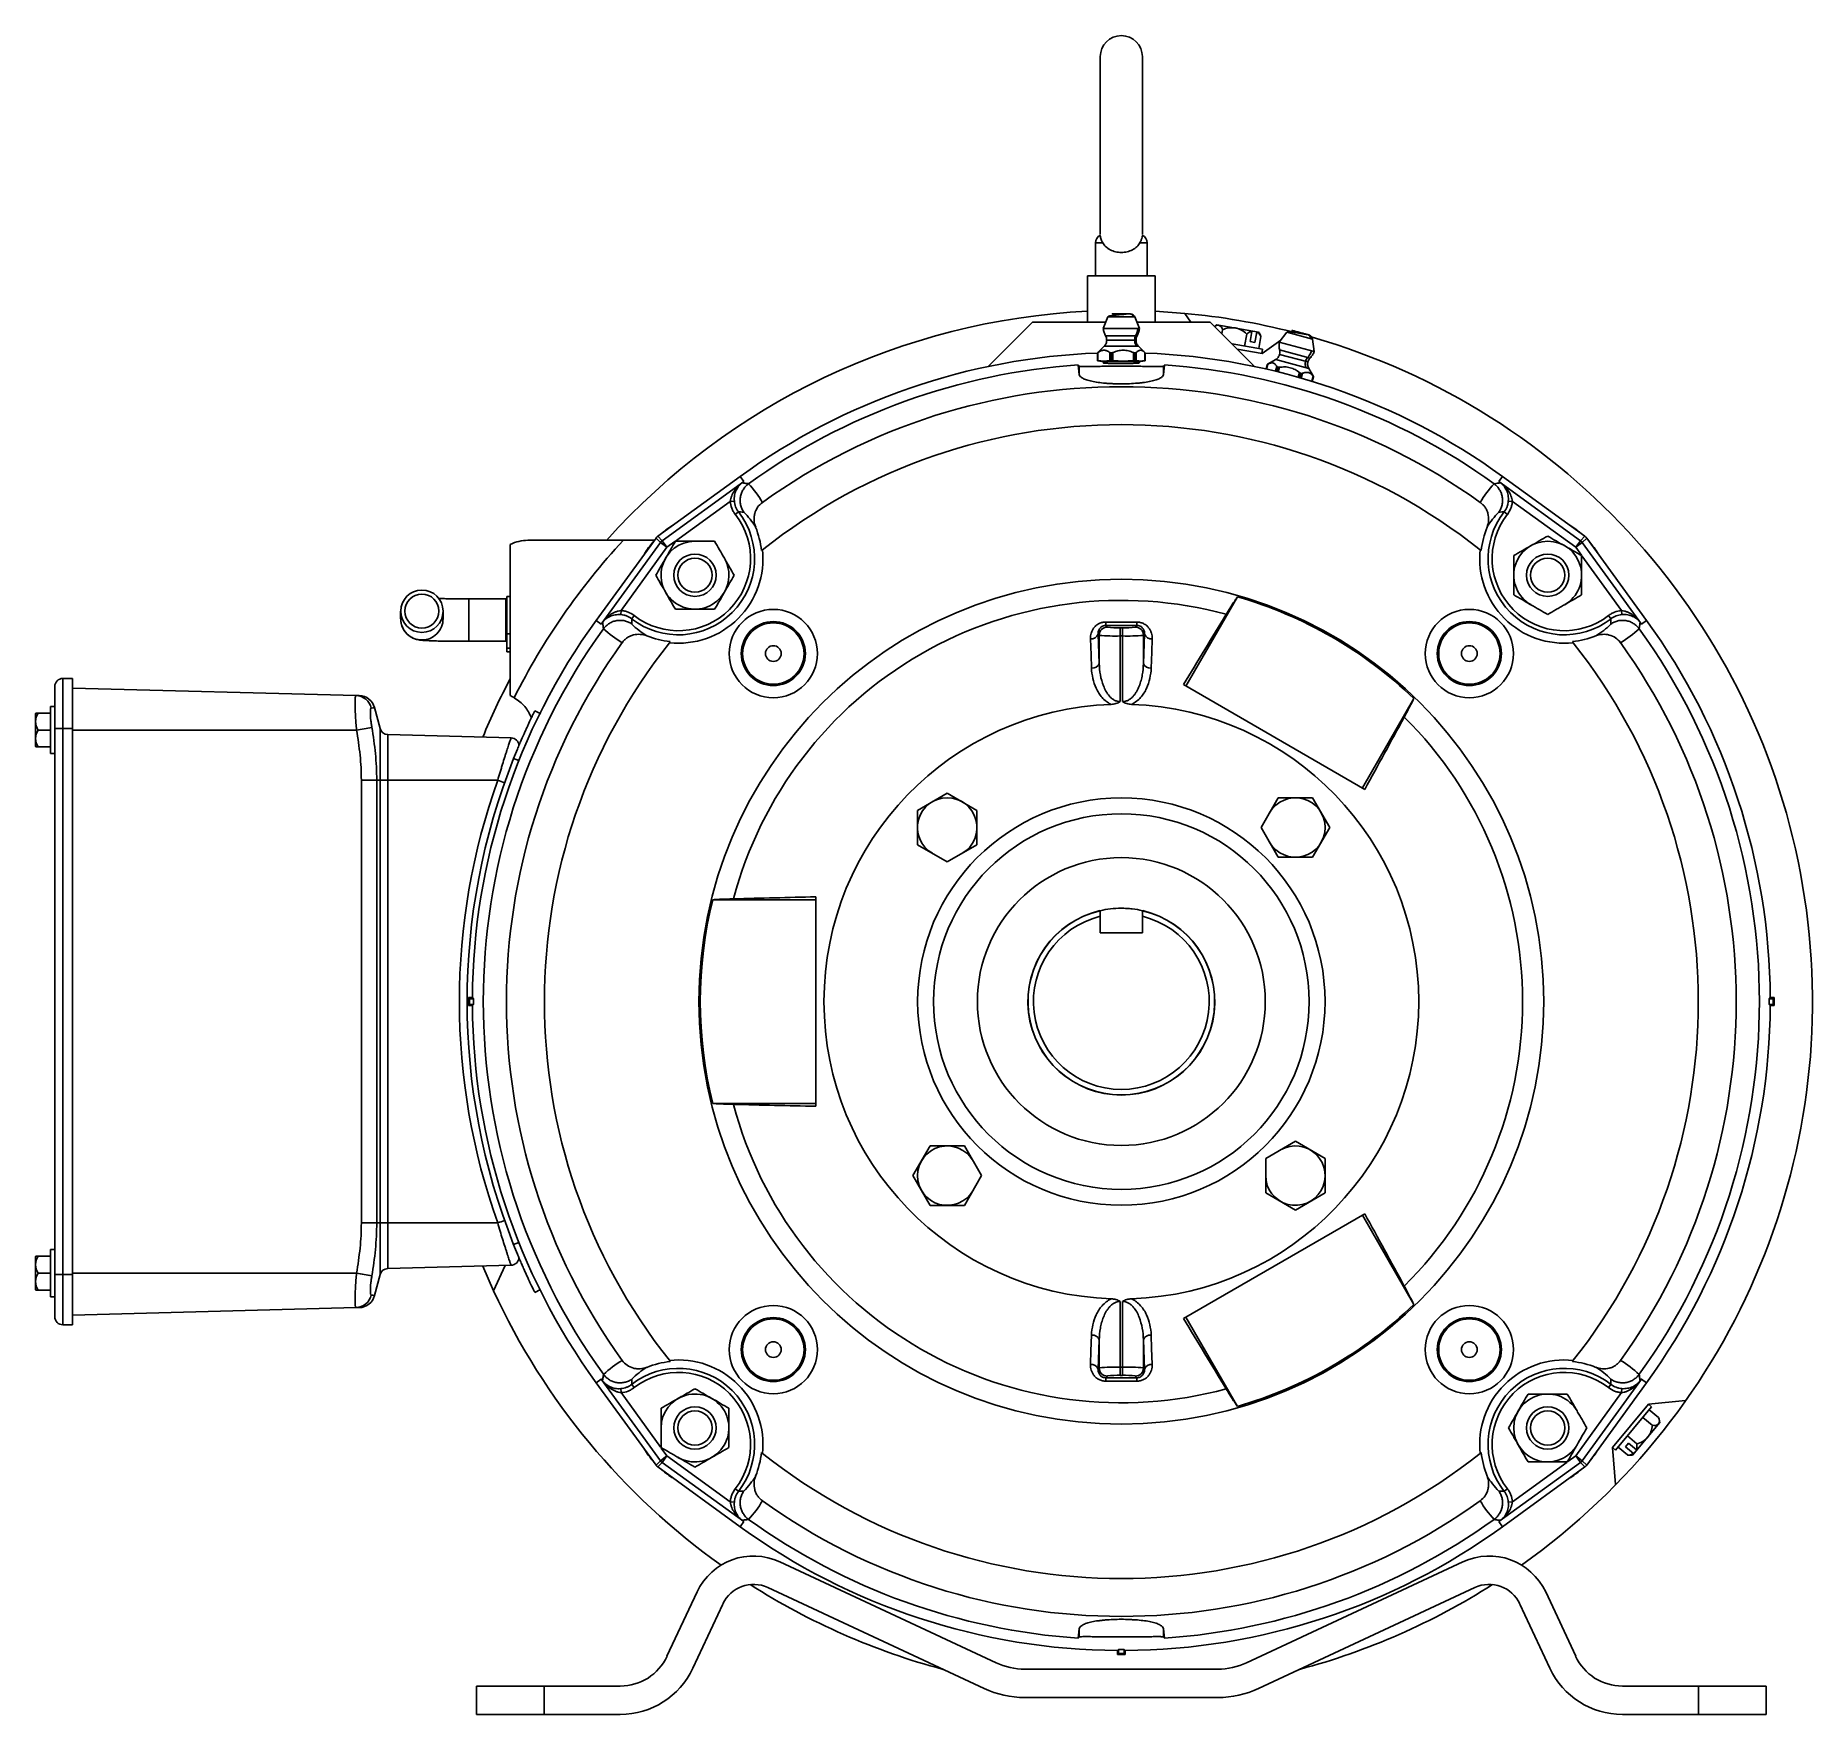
# Paper-space layout '_Right' of a CAD drawing. Header units: inches. Extents: x -8 to 5.1, y -5.2 to 7.1.
import ezdxf

# ---------------------------------------------------------------- set-up
doc = ezdxf.new("R2010")
doc.units = ezdxf.units.IN
doc.header["$MEASUREMENT"] = 0

psp = doc.layouts.new('_Right')

# ---------------------------------------------------------------- linework, layer by layer
at = {"color": 7, "linetype": 'Continuous', "lineweight": 25}
for p, q in [((-0.155, 6.959), (-0.155, 5.649)), ((0.155, 5.649), (0.155, 6.959)), ((-0.19, 5.589), (-0.19, 5.344)), ((0.19, 5.344), (0.19, 5.589)), ((-0.249, 5.344), (-0.249, 5.003)), ((0.249, 5.344), (-0.249, 5.344)), ((0.249, 5.003), (0.249, 5.344)), ((-0.655, 5.003), (-0.981, 4.677)), ((-0.655, 5.003), (-0.115, 5.003)), ((-0.099, 5.043), (-0.133, 4.957)), ((-0.092, 5.047), (-0.099, 5.043)), ((0.133, 4.957), (0.099, 5.043)), ((0.115, 5.003), (0.655, 5.003)), ((0.467, 5.068), (0.249, 5.084)), ((0.467, 5.068), (0.513, 5.003)), ((0.981, 4.677), (0.655, 5.003)), ((0.703, 4.984), (1.01, 4.931)), ((-0.133, 4.957), (0.133, 4.957)), ((0.746, 4.946), (0.741, 4.917)), ((1.04, 4.804), (0.815, 4.843)), ((0.923, 4.916), (0.908, 4.827)), ((0.962, 4.936), (0.949, 4.86)), ((0.949, 4.86), (0.984, 4.854)), ((0.984, 4.854), (0.997, 4.93)), ((1.028, 4.898), (1.012, 4.809)), ((1.036, 4.773), (1.174, 4.87)), ((1.219, 4.93), (1.163, 4.856)), ((1.163, 4.856), (1.421, 4.787)), ((1.221, 4.931), (1.219, 4.93)), ((1.421, 4.787), (1.409, 4.879)), ((-0.176, 4.777), (-0.176, 4.72)), ((-0.175, 4.777), (-0.176, 4.777)), ((-0.176, 4.72), (-0.176, 4.777)), ((-0.176, 4.72), (-0.144, 4.714)), ((-0.175, 4.72), (-0.176, 4.72)), ((-0.175, 4.777), (-0.175, 4.72)), ((-0.126, 4.827), (-0.173, 4.781)), ((-0.172, 4.72), (-0.172, 4.779)), ((-0.085, 4.779), (-0.085, 4.72)), ((-0.071, 4.777), (-0.077, 4.777)), ((-0.077, 4.72), (-0.077, 4.777)), ((-0.071, 4.72), (-0.077, 4.72)), ((-0.071, 4.777), (-0.071, 4.72)), ((-0.062, 4.72), (-0.062, 4.779)), ((0.089, 4.779), (0.089, 4.72)), ((0.104, 4.777), (0.099, 4.777)), ((0.099, 4.72), (0.099, 4.777)), ((0.104, 4.72), (0.099, 4.72)), ((0.104, 4.777), (0.104, 4.72)), ((0.11, 4.72), (0.11, 4.779)), ((0.173, 4.781), (0.126, 4.827)), ((0.142, 4.717), (0.13, 4.714)), ((0.144, 4.714), (0.176, 4.72)), ((0.174, 4.779), (0.174, 4.72)), ((0.176, 4.72), (0.176, 4.777)), ((1.036, 4.773), (0.853, 4.805)), ((1.035, 4.774), (1.04, 4.804)), ((1.137, 4.729), (1.076, 4.694)), ((-0.319, 4.688), (-0.31, 4.619)), ((-0.31, 4.68), (-0.319, 4.688)), ((-0.31, 4.68), (-0.31, 4.619)), ((0.31, 4.619), (0.319, 4.688)), ((0.319, 4.688), (0.31, 4.68)), ((0.31, 4.68), (0.31, 4.619)), ((1.075, 4.693), (1.066, 4.659)), ((1.156, 4.672), (1.151, 4.673)), ((1.326, 4.626), (1.32, 4.628)), ((1.415, 4.603), (1.38, 4.663)), ((1.406, 4.567), (1.415, 4.602)), ((1.415, 4.602), (1.415, 4.602)), ((-3.414, 3.427), (-2.807, 3.868)), ((-3.381, 3.394), (-2.78, 3.83)), ((-2.78, 3.83), (-2.807, 3.868)), ((2.78, 3.83), (2.807, 3.868)), ((2.78, 3.83), (3.381, 3.394)), ((2.807, 3.868), (3.414, 3.427)), ((-2.85, 3.686), (-2.88, 3.683)), ((2.85, 3.686), (2.88, 3.683)), ((3.346, 3.346), (2.88, 3.683)), ((-2.819, 3.606), (-2.843, 3.588)), ((2.819, 3.606), (2.843, 3.588)), ((-3.868, 2.807), (-3.427, 3.414)), ((-3.394, 3.381), (-3.427, 3.414)), ((-3.414, 3.427), (-3.381, 3.394)), ((3.381, 3.394), (3.414, 3.427)), ((3.427, 3.414), (3.394, 3.381)), ((3.427, 3.414), (3.868, 2.807)), ((-4.5, 2.253), (-4.5, 3.367)), ((-3.669, 3.397), (-4.37, 3.397)), ((-3.83, 2.78), (-3.394, 3.381)), ((-3.346, 3.346), (-3.683, 2.88)), ((-3.44, 3.397), (-3.669, 3.397)), ((-3.394, 3.381), (-3.346, 3.346)), ((-3.381, 3.394), (-3.346, 3.346)), ((3.381, 3.394), (3.346, 3.346)), ((3.346, 3.346), (3.394, 3.381)), ((3.394, 3.381), (3.83, 2.78)), ((-4.534, 2.966), (-4.805, 2.966)), ((-4.534, 2.654), (-4.534, 2.966)), ((-4.525, 2.956), (-4.534, 2.956)), ((-4.5, 2.984), (-4.525, 2.984)), ((-4.525, 2.984), (-4.525, 2.576)), ((-3.686, 2.85), (-3.683, 2.88)), ((0.855, 2.981), (0.475, 2.324)), ((3.686, 2.85), (3.683, 2.88)), ((-5.308, 2.875), (-5.308, 2.819)), ((-4.995, 2.819), (-4.995, 2.875)), ((-3.83, 2.78), (-3.868, 2.807)), ((-3.606, 2.819), (-3.588, 2.843)), ((-0.115, 2.77), (-0.103, 2.758)), ((-0.008, 2.753), (0.008, 2.753)), ((-0.008, 2.753), (-0.008, 2.209)), ((0.008, 2.209), (0.008, 2.753)), ((0.103, 2.758), (0.115, 2.77)), ((3.606, 2.819), (3.588, 2.843)), ((3.83, 2.78), (3.868, 2.807)), ((-4.805, 2.654), (-4.534, 2.654)), ((-4.534, 2.664), (-4.525, 2.664)), ((-4.525, 2.708), (-4.5, 2.708)), ((-0.163, 2.698), (-0.171, 2.706)), ((-0.171, 2.706), (-0.163, 2.49)), ((-0.163, 2.49), (-0.163, 2.698)), ((0.008, 2.693), (-0.008, 2.693)), ((0.171, 2.706), (0.163, 2.698)), ((0.163, 2.49), (0.171, 2.706)), ((0.163, 2.698), (0.163, 2.49)), ((-4.5, 2.602), (-4.525, 2.602)), ((-4.525, 2.576), (-4.5, 2.576)), ((-7.795, 2.38), (-7.795, -2.38)), ((-7.725, 2.38), (-7.795, 2.38)), ((-7.725, -2.38), (-7.725, 2.38)), ((-7.855, -2.32), (-7.855, 2.32)), ((-5.636, 2.254), (-7.725, 2.309)), ((-4.496, 2.251), (-4.5, 2.253)), ((0.457, 2.334), (1.793, 1.563)), ((1.775, 1.574), (2.154, 2.231)), ((-7.996, 2.122), (-7.996, 1.878)), ((-7.994, 2.125), (-7.886, 2.125)), ((-7.855, 2.174), (-7.886, 2.174)), ((-7.886, 2.174), (-7.886, 1.826)), ((-5.5, 2.165), (-5.459, 2.011)), ((-4.275, 2.12), (-4.32, 2.142)), ((-7.977, 2), (-7.886, 2)), ((-7.725, 2.01), (-7.855, 2.01)), ((-5.633, 2), (-7.725, 2)), ((-5.459, -2.011), (-5.459, 2.011)), ((-5.402, 1.966), (-5.402, -1.966)), ((-5.402, 1.966), (-4.494, 1.942)), ((-7.994, 1.875), (-7.886, 1.875)), ((-7.886, 1.826), (-7.855, 1.826)), ((-5.597, -1.63), (-5.597, 1.63)), ((-4.593, 1.63), (-5.597, 1.63)), ((-5.484, 1.63), (-5.484, -1.63)), ((-1.282, 1.535), (-1.501, 1.408)), ((-1.282, 1.535), (-1.063, 1.408)), ((1.029, 1.282), (1.155, 1.501)), ((1.155, 1.501), (1.408, 1.501)), ((1.535, 1.282), (1.408, 1.501)), ((-1.501, 1.155), (-1.501, 1.408)), ((-1.063, 1.155), (-1.063, 1.408)), ((1.029, 1.282), (1.155, 1.063)), ((1.535, 1.282), (1.408, 1.063)), ((-1.282, 1.029), (-1.501, 1.155)), ((-1.282, 1.029), (-1.063, 1.155)), ((1.155, 1.063), (1.408, 1.063)), ((-2.25, 0.75), (-3.009, 0.75)), ((-2.25, -0.771), (-2.25, 0.771)), ((-0.156, 0.506), (-0.156, 0.628)), ((0.156, 0.506), (0.156, 0.628)), ((0.156, 0.506), (-0.156, 0.506)), ((-4.801, 0.021), (-4.809, 0.029)), ((-4.809, 0.029), (-4.779, 0.029)), ((-4.809, -0.029), (-4.809, 0.029)), ((-4.801, -0.021), (-4.801, 0.021)), ((-4.801, 0.021), (-4.771, 0.021)), ((-4.779, 0.029), (-4.771, 0.021)), ((-4.771, 0.021), (-4.771, -0.021)), ((4.771, 0.021), (4.779, 0.029)), ((4.771, -0.021), (4.771, 0.021)), ((4.771, 0.021), (4.801, 0.021)), ((4.779, 0.029), (4.809, 0.029)), ((4.801, 0.021), (4.809, 0.029)), ((4.801, 0.021), (4.801, -0.021)), ((4.809, 0.029), (4.809, -0.029)), ((-4.801, -0.021), (-4.809, -0.029)), ((-4.779, -0.029), (-4.809, -0.029)), ((-4.771, -0.021), (-4.801, -0.021)), ((-4.771, -0.021), (-4.779, -0.029)), ((4.779, -0.029), (4.771, -0.021)), ((4.801, -0.021), (4.771, -0.021)), ((4.809, -0.029), (4.779, -0.029)), ((4.801, -0.021), (4.809, -0.029)), ((-3.009, -0.75), (-2.25, -0.75)), ((1.282, -1.029), (1.063, -1.155)), ((1.282, -1.029), (1.501, -1.155)), ((-1.535, -1.282), (-1.408, -1.063)), ((-1.155, -1.063), (-1.408, -1.063)), ((-1.029, -1.282), (-1.155, -1.063)), ((1.063, -1.155), (1.063, -1.408)), ((1.501, -1.155), (1.501, -1.408)), ((-1.535, -1.282), (-1.408, -1.501)), ((-1.029, -1.282), (-1.155, -1.501)), ((1.282, -1.535), (1.063, -1.408)), ((1.282, -1.535), (1.501, -1.408)), ((-1.155, -1.501), (-1.408, -1.501)), ((1.793, -1.563), (0.457, -2.334)), ((-5.597, -1.63), (-4.593, -1.63)), ((2.154, -2.231), (1.775, -1.574)), ((-7.855, -1.826), (-7.886, -1.826)), ((-7.886, -1.826), (-7.886, -2.174)), ((-7.996, -1.878), (-7.996, -2.122)), ((-7.994, -1.875), (-7.886, -1.875)), ((-4.494, -1.942), (-5.402, -1.966)), ((-4.623, -2.13), (-4.702, -1.948)), ((-4.623, -2.13), (-4.537, -1.943)), ((-7.977, -2), (-7.886, -2)), ((-7.725, -2.01), (-7.855, -2.01)), ((-5.633, -2), (-7.725, -2)), ((-5.5, -2.165), (-5.459, -2.011)), ((-7.994, -2.125), (-7.886, -2.125)), ((-7.886, -2.174), (-7.855, -2.174)), ((-4.32, -2.142), (-4.277, -2.121)), ((-0.008, -2.209), (-0.008, -2.753)), ((0.008, -2.753), (0.008, -2.209)), ((-5.636, -2.254), (-7.725, -2.309)), ((0.475, -2.324), (0.855, -2.981)), ((-7.725, -2.38), (-7.795, -2.38)), ((-0.163, -2.49), (-0.171, -2.706)), ((-0.163, -2.698), (-0.163, -2.49)), ((0.171, -2.706), (0.163, -2.49)), ((0.163, -2.49), (0.163, -2.698)), ((-0.171, -2.706), (-0.163, -2.698)), ((-0.008, -2.693), (0.008, -2.693)), ((0.163, -2.698), (0.171, -2.706)), ((-3.83, -2.78), (-3.868, -2.807)), ((-3.427, -3.414), (-3.868, -2.807)), ((-3.394, -3.381), (-3.83, -2.78)), ((-3.686, -2.85), (-3.683, -2.88)), ((-3.606, -2.819), (-3.588, -2.843)), ((-0.103, -2.758), (-0.115, -2.77)), ((-0.008, -2.753), (0.008, -2.753)), ((0.115, -2.77), (0.103, -2.758)), ((3.83, -2.78), (3.394, -3.381)), ((3.868, -2.807), (3.427, -3.414)), ((3.606, -2.819), (3.588, -2.843)), ((3.686, -2.85), (3.683, -2.88)), ((3.83, -2.78), (3.868, -2.807)), ((3.346, -3.346), (3.683, -2.88)), ((3.616, -3.284), (3.883, -2.964)), ((3.64, -3.303), (3.905, -2.985)), ((3.905, -2.985), (3.882, -2.965)), ((4.156, -2.939), (3.883, -2.964)), ((3.957, -3.064), (3.888, -3.006)), ((3.965, -3.101), (3.765, -3.34)), ((3.91, -3.12), (3.841, -3.062)), ((3.735, -3.252), (3.712, -3.28)), ((3.796, -3.257), (3.727, -3.199)), ((3.794, -3.302), (3.735, -3.252)), ((-3.427, -3.414), (-3.394, -3.381)), ((-3.381, -3.394), (-3.414, -3.427)), ((-3.346, -3.346), (-3.394, -3.381)), ((-3.381, -3.394), (-3.346, -3.346)), ((-2.78, -3.83), (-3.381, -3.394)), ((-3.346, -3.346), (-2.88, -3.683)), ((3.381, -3.394), (2.78, -3.83)), ((3.346, -3.346), (3.381, -3.394)), ((3.394, -3.381), (3.346, -3.346)), ((3.414, -3.427), (3.381, -3.394)), ((3.394, -3.381), (3.427, -3.414)), ((3.616, -3.284), (3.64, -3.557)), ((3.617, -3.283), (3.64, -3.303)), ((3.728, -3.339), (3.658, -3.281)), ((3.712, -3.28), (3.771, -3.329)), ((-2.807, -3.868), (-3.414, -3.427)), ((3.414, -3.427), (2.807, -3.868)), ((-2.819, -3.606), (-2.843, -3.588)), ((2.819, -3.606), (2.843, -3.588)), ((-2.85, -3.686), (-2.88, -3.683)), ((2.85, -3.686), (2.88, -3.683)), ((-2.78, -3.83), (-2.807, -3.868)), ((2.78, -3.83), (2.807, -3.868)), ((-0.922, -4.869), (-2.515, -4.126)), ((2.515, -4.126), (0.922, -4.869)), ((-2.603, -4.316), (-1.01, -5.059)), ((1.01, -5.059), (2.603, -4.316)), ((-3.125, -4.348), (-3.346, -4.821)), ((-3.156, -4.91), (-2.935, -4.437)), ((2.935, -4.437), (3.156, -4.91)), ((3.346, -4.821), (3.125, -4.348)), ((-0.31, -4.619), (-0.319, -4.688)), ((-0.31, -4.68), (-0.319, -4.688)), ((-0.31, -4.619), (-0.31, -4.68)), ((0.319, -4.688), (0.31, -4.619)), ((0.31, -4.619), (0.31, -4.68)), ((0.319, -4.688), (0.31, -4.68)), ((-0.029, -4.779), (-0.021, -4.771)), ((-0.029, -4.809), (-0.029, -4.779)), ((-0.021, -4.801), (-0.029, -4.809)), ((0.029, -4.809), (-0.029, -4.809)), ((-0.021, -4.771), (0.021, -4.771)), ((-0.021, -4.801), (-0.021, -4.771)), ((0.021, -4.801), (-0.021, -4.801)), ((0.021, -4.771), (0.029, -4.779)), ((0.021, -4.771), (0.021, -4.801)), ((0.021, -4.801), (0.029, -4.809)), ((0.029, -4.779), (0.029, -4.809)), ((0.711, -4.916), (-0.711, -4.916)), ((-4.75, -5.25), (-4.75, -5.041)), ((-3.69, -5.041), (-4.75, -5.041)), ((-4.25, -5.041), (-4.25, -5.25)), ((4.75, -5.041), (3.69, -5.041)), ((4.25, -5.25), (4.25, -5.041)), ((4.75, -5.041), (4.75, -5.25)), ((-0.711, -5.125), (0.711, -5.125)), ((-4.75, -5.25), (-3.69, -5.25)), ((3.69, -5.25), (4.75, -5.25))]:
    psp.add_line(p, q, dxfattribs=at)
at = {"color": 8, "linetype": 'Continuous', "lineweight": 25}
for p, q in [((-0.137, 5.589), (-0.19, 5.589)), ((0.19, 5.589), (0.137, 5.589)), ((0.099, 5.043), (-0.099, 5.043)), ((-0.116, 4.902), (0.116, 4.902)), ((0.108, 4.871), (-0.108, 4.871)), ((1.409, 4.879), (1.219, 4.93)), ((-0.144, 4.714), (0.144, 4.714)), ((0.126, 4.827), (-0.126, 4.827)), ((1.38, 4.663), (1.137, 4.729)), ((1.166, 4.799), (1.39, 4.739)), ((1.374, 4.711), (1.166, 4.766)), ((1.068, 4.658), (1.078, 4.695)), ((1.145, 4.677), (1.136, 4.642)), ((1.142, 4.64), (1.151, 4.673)), ((1.156, 4.672), (1.147, 4.639)), ((1.156, 4.637), (1.166, 4.672)), ((1.312, 4.632), (1.302, 4.598)), ((1.312, 4.595), (1.32, 4.628)), ((1.326, 4.626), (1.317, 4.594)), ((1.324, 4.592), (1.333, 4.627)), ((1.413, 4.605), (1.403, 4.568)), ((1.406, 4.568), (1.415, 4.602)), ((1.415, 4.602), (1.406, 4.567)), ((-2.88, 3.683), (-3.283, 3.391)), ((-3.288, 3.388), (-3.346, 3.346)), ((3.388, 3.288), (3.346, 3.346)), ((3.683, 2.88), (3.391, 3.283)), ((-4.805, 2.654), (-4.805, 2.966)), ((-4.437, 1.775), (-4.476, 1.79)), ((-4.476, -1.79), (-4.437, -1.775)), ((-3.683, -2.88), (-3.391, -3.283)), ((-3.388, -3.288), (-3.346, -3.346)), ((2.88, -3.683), (3.283, -3.391)), ((3.288, -3.388), (3.346, -3.346))]:
    psp.add_line(p, q, dxfattribs=at)
at = {"color": 7, "linetype": 'Continuous', "lineweight": 25, "flags": 128}
for points in [[(-0.22, 2.456), (-0.223, 2.554), (-0.228, 2.671)], [(0.228, 2.671), (0.224, 2.573), (0.22, 2.456)], [(-0.228, -2.671), (-0.224, -2.573), (-0.22, -2.456)], [(0.22, -2.456), (0.223, -2.554), (0.228, -2.671)]]:
    psp.add_lwpolyline(points, dxfattribs=at)
at = {"color": 7, "linetype": 'Continuous', "lineweight": 25}
for centre, radius in [((-3.14, 3.14), 0.156), ((3.14, 3.14), 0.156), ((-3.14, 3.14), 0.126), ((3.14, 3.14), 0.126), ((-5.151, 2.875), 0.156), ((0, 0), 3.111), ((-5.151, 2.876), 0.125), ((-2.563, 2.563), 0.325), ((2.563, 2.563), 0.325), ((-2.563, 2.563), 0.236), ((-2.563, 2.563), 0.226), ((-2.563, 2.563), 0.226), ((2.563, 2.563), 0.236), ((2.563, 2.563), 0.226), ((2.563, 2.563), 0.226), ((-2.563, 2.563), 0.0579), ((2.563, 2.563), 0.0579), ((0, 0), 1.5), ((0, 0), 1.383), ((0, 0), 1.06), ((-2.563, -2.563), 0.325), ((-2.563, -2.563), 0.236), ((-2.563, -2.563), 0.226), ((-2.563, -2.563), 0.226), ((2.563, -2.563), 0.325), ((2.563, -2.563), 0.236), ((2.563, -2.563), 0.226), ((2.563, -2.563), 0.226), ((-2.563, -2.563), 0.0579), ((2.563, -2.563), 0.0579), ((-3.14, -3.14), 0.156), ((3.14, -3.14), 0.156), ((-3.14, -3.14), 0.126), ((3.14, -3.14), 0.126)]:
    psp.add_circle(centre, radius, dxfattribs=at)
for centre, radius, start, end in [((0, 6.959), 0.155, 0, 180), ((-0.13, 5.589), 0.06, 116.2433, 180), ((0.13, 5.589), 0.06, 0, 63.9636), ((0, 0), 5.09, 92.8069, 138.1369), ((0, 0), 5.09, 75.6635, 84.7335), ((0.831, 4.809), 0.217, 126.1316, 131.9242), ((0.713, 4.945), 0.0372, 85.3478, 136.7264), ((0.7, 4.938), 0.0468, 10.7106, 70.8916), ((0.814, 4.813), 0.15, 80.2151, 117.003), ((0.814, 4.813), 0.15, 43.394, 80.1819), ((0.978, 4.858), 0.0796, 100.9949, 133.4673), ((0.783, 4.843), 0.202, 27.6173, 28.7003), ((0.818, 4.837), 0.202, 27.6173, 28.7003), ((0.957, 4.862), 0.0796, 26.9297, 59.4021), ((0.831, 4.809), 0.217, 28.4728, 34.2654), ((0.942, 4.87), 0.0899, 18.1252, 28.2329), ((0, 0), 5.09, 305.3807, 73.9626), ((0, 0), 4.779, 92.1062, 125.9689), ((0, 0), 4.779, 54.0311, 87.8938), ((0, 0), 4.699, 93.8907, 125.7458), ((0, 0), 4.699, 54.2542, 86.1093), ((0, 0), 4.528, 54.2812, 125.7188), ((0, 0), 4.249, 51.5562, 128.4438), ((-2.794, 3.821), 0.000662, 281.8137, 291.7644), ((2.794, 3.821), 0.000662, 248.2356, 258.1863), ((-3.262, 3.262), 0.561, 232.056, 37.944), ((-3.262, 3.262), 0.531, 232.056, 37.944), ((3.262, 3.262), 0.561, 142.056, 307.944), ((3.262, 3.262), 0.531, 142.056, 307.944), ((-3.379, 3.379), 0.06, 125.9688, 144.0312), ((-2.977, 2.977), 0.623, 121.034, 130.9038), ((-3.262, 3.262), 0.614, 5.5981, 22.2392), ((3.262, 3.262), 0.614, 157.7608, 174.4019), ((2.977, 2.977), 0.623, 49.0962, 58.966), ((3.379, 3.379), 0.06, 35.9688, 54.0312), ((-4.37, 3.097), 0.3, 90.0003, 115.6875), ((0, 0), 5, 137.208, 153.4095), ((-2.977, 2.977), 0.623, 139.0962, 148.966), ((-3.346, 3.346), 0.06, 125.9801, 144.0199), ((-3.14, 3.14), 0.25, 90, 30), ((-3.262, 3.262), 0.623, 263.8683, 6.1317), ((3.262, 3.262), 0.623, 173.8683, 276.1317), ((3.14, 3.14), 0.25, 300, 240), ((3.346, 3.346), 0.06, 35.9801, 54.0199), ((2.977, 2.977), 0.623, 31.034, 40.9038), ((0, 0), 2.955, 74.8475, 165.1525), ((0, 0), 3.101, 46.006, 73.994), ((-5.151, 2.819), 0.156, 180.0084, 270.0111), ((0, 0), 4.779, 144.0311, 179.6529), ((-3.821, 2.794), 0.000662, 338.2356, 348.1863), ((-0.103, 2.698), 0.0601, 90.1836, 179.8164), ((-0.302, 2.793), 0.188, 352.9683, 0.7675), ((-0.03, 3.266), 0.514, 261.8483, 272.4574), ((0.03, 3.266), 0.514, 267.5426, 278.1517), ((0.103, 2.698), 0.0601, 0.1836, 89.8164), ((0.302, 2.793), 0.188, 179.2325, 187.0317), ((3.821, 2.794), 0.000662, 191.8137, 201.7644), ((0, 0), 4.779, 0.3471, 35.9689), ((0, 0), 4.699, 144.2542, 215.7458), ((0, 0), 4.528, 144.2812, 215.7188), ((0, 0), 4.249, 141.5562, 218.4438), ((-3.262, 3.262), 0.614, 247.7608, 264.4019), ((-0.221, 2.726), 0.0546, 263.4716, 338.5927), ((-0.044, 4.053), 1.361, 264.9922, 271.5159), ((0.044, 4.053), 1.361, 268.4841, 275.0078), ((0.221, 2.726), 0.0546, 201.4073, 276.5284), ((3.262, 3.262), 0.614, 275.5981, 292.2392), ((0, 0), 4.249, 321.5562, 38.4438), ((0, 0), 4.528, 324.2812, 35.7188), ((0, 0), 4.699, 324.2542, 35.7458), ((-0.213, 2.51), 0.0545, 263.5517, 338.6215), ((0.213, 2.51), 0.0545, 201.3785, 276.4483), ((-7.795, 2.32), 0.06, 90, 180), ((0, 0), 5.09, 152.1436, 157.5001), ((-5.64, 2.135), 0.119, 12.3694, 88.3067), ((-5.616, 2.134), 0.12, 15, 88.5), ((-7.886, 2.062), 0.11, 145.0381, 179.6902), ((-7.855, 2), 0.186, 137.9104, 139.1206), ((0, 0), 2.19, 91.9412, 268.0588), ((0, 0), 2.19, 271.9412, 88.0588), ((0, 0), 2.955, 314.8475, 45.1525), ((-7.886, 2.063), 0.11, 180.3098, 214.9619), ((-7.886, 1.937), 0.11, 145.0381, 179.6902), ((-7.279, 11.671), 9.811, 279.6596, 280.3283), ((-5.401, 2.026), 0.06, 195, 268.5), ((-7.886, 1.938), 0.11, 180.3098, 214.9619), ((-7.855, 2), 0.186, 220.8794, 222.0896), ((-4.496, 1.882), 0.06, 3.9915, 88.5), ((0.031, 0), 4.849, 158.3338, 201.6662), ((-0.035, 0), 4.84, 160.3194, 199.6806), ((-5.74, -1.598), 3.426, 69.5331, 70.4274), ((-1.282, 1.282), 0.219, 300, 240), ((1.282, 1.282), 0.219, 210, 150), ((0, 0), 3.101, 166.006, 193.994), ((0, 0), 0.688, 103.2365, 76.7512), ((0, 0), 0.687, 103.1176, 76.8824), ((0, 0), 0.647, 103.944, 76.056), ((0, 0), 4.779, 180.3471, 215.9689), ((0, 0), 4.779, 324.0311, 359.6529), ((0, 0), 2.955, 194.8475, 285.1525), ((-1.282, -1.282), 0.219, 30, 330), ((1.282, -1.282), 0.219, 180, 120), ((-5.74, 1.598), 3.426, 289.5726, 290.4669), ((-7.886, -1.938), 0.11, 145.0381, 179.6902), ((-7.855, -2), 0.186, 137.9104, 139.1206), ((-7.886, -1.937), 0.11, 180.3098, 214.9619), ((-4.496, -1.882), 0.06, 271.5, 356.0085), ((-7.886, -2.063), 0.11, 145.0381, 179.6902), ((-7.886, -2.062), 0.11, 180.3098, 214.9619), ((-7.279, -11.671), 9.811, 79.6717, 80.3404), ((-5.401, -2.026), 0.06, 91.5, 165), ((-7.855, -2), 0.186, 220.8794, 222.0896), ((-5.64, -2.135), 0.119, 271.6933, 347.6306), ((-5.616, -2.134), 0.12, 271.5, 345), ((0, 0), 5.09, 204.7335, 234.6193), ((-7.795, -2.32), 0.06, 180, 270), ((0, 0), 3.101, 286.006, 313.994), ((-0.213, -2.51), 0.0545, 21.3785, 96.4483), ((0.213, -2.51), 0.0545, 83.5517, 158.6215), ((-3.262, -3.262), 0.561, 322.056, 127.944), ((-3.262, -3.262), 0.531, 322.056, 127.944), ((-3.262, -3.262), 0.614, 95.5981, 112.2392), ((-3.262, -3.262), 0.623, 353.8683, 96.1317), ((-0.221, -2.726), 0.0546, 21.4073, 96.5284), ((-0.044, -4.053), 1.361, 88.4841, 95.0078), ((-0.103, -2.698), 0.0601, 180.1836, 269.8164), ((0.044, -4.053), 1.361, 84.9922, 91.5159), ((0.103, -2.698), 0.0601, 270.1836, 359.8164), ((0.221, -2.726), 0.0546, 83.4716, 158.5927), ((3.262, -3.262), 0.623, 83.8683, 186.1317), ((3.262, -3.262), 0.561, 52.056, 217.944), ((3.262, -3.262), 0.531, 52.056, 217.944), ((3.262, -3.262), 0.614, 67.7608, 84.4019), ((-3.821, -2.794), 0.000662, 11.8137, 21.7644), ((-0.302, -2.793), 0.188, 359.2325, 7.0317), ((-0.03, -3.266), 0.514, 87.5426, 98.1517), ((0.03, -3.266), 0.514, 81.8483, 92.4574), ((0.302, -2.793), 0.188, 172.9683, 180.7675), ((3.821, -2.794), 0.000662, 158.2356, 168.1863), ((-3.14, -3.14), 0.25, 240, 180), ((3.14, -3.14), 0.25, 30, 330), ((3.761, -3.112), 0.15, 320.2151, 357.003), ((3.926, -3.075), 0.0468, 250.7106, 310.8916), ((3.916, -3.087), 0.0468, 329.5054, 29.6864), ((3.749, -3.124), 0.217, 6.1316, 11.9242), ((3.718, -3.276), 0.0796, 340.9949, 13.4673), ((3.761, -3.112), 0.15, 283.394, 320.1819), ((-2.977, -2.977), 0.623, 211.034, 220.9038), ((-3.346, -3.346), 0.06, 215.9801, 234.0199), ((-3.262, -3.262), 0.614, 337.7608, 354.4019), ((0, 0), 4.249, 231.5562, 308.4438), ((3.262, -3.262), 0.614, 185.5981, 202.2392), ((3.346, -3.346), 0.06, 305.9801, 324.0199), ((2.977, -2.977), 0.623, 319.0962, 328.966), ((3.732, -3.26), 0.0796, 266.9297, 299.4021), ((3.746, -3.251), 0.0899, 258.1252, 268.2329), ((3.749, -3.124), 0.217, 268.4728, 274.2654), ((3.779, -3.127), 0.202, 267.6173, 268.7003), ((3.802, -3.1), 0.202, 267.6173, 268.7003), ((-3.379, -3.379), 0.06, 215.9688, 234.0312), ((-2.977, -2.977), 0.623, 229.0962, 238.966), ((2.977, -2.977), 0.623, 301.034, 310.9038), ((3.379, -3.379), 0.06, 305.9688, 324.0312), ((0, 0), 4.528, 234.2812, 305.7188), ((0, 0), 4.779, 234.0311, 269.6529), ((-2.794, -3.821), 0.000662, 68.2356, 78.1863), ((0, 0), 4.699, 234.2542, 266.1093), ((0, 0), 4.779, 270.3471, 305.9689), ((0, 0), 4.699, 273.8907, 305.7458), ((2.794, -3.821), 0.000662, 101.8137, 111.7644), ((-2.709, -4.542), 0.459, 65, 155), ((2.709, -4.542), 0.459, 25, 115), ((-2.709, -4.542), 0.25, 65, 155), ((0, 0), 5.09, 237.5196, 255.0532), ((0, 0), 5.09, 284.9468, 302.4804), ((2.709, -4.542), 0.25, 25, 115), ((-3.69, -4.661), 0.38, 270, 335), ((3.69, -4.661), 0.38, 205, 270), ((-3.69, -4.661), 0.589, 270, 335), ((-0.711, -4.416), 0.5, 245, 270), ((0.711, -4.416), 0.5, 270, 295), ((3.69, -4.661), 0.589, 205, 270), ((-0.711, -4.416), 0.709, 245, 270), ((0.711, -4.416), 0.709, 270, 295)]:
    psp.add_arc(centre, radius, start, end, dxfattribs=at)
at = {"color": 8, "linetype": 'Continuous', "lineweight": 25}
psp.add_arc((-5.151, 2.819), 0.156, 269.9889, 359.9916, dxfattribs=at)
at = {"color": 7, "linetype": 'Continuous', "lineweight": 25}
for points, knots in [([(-0.137, 5.589), (-0.141, 5.597), (-0.149, 5.612), (-0.154, 5.631), (-0.155, 5.642), (-0.155, 5.641), (-0.155, 5.64)], [0, 0, 0, 0, 0.233678, 0.451263, 0.796016, 1, 1, 1, 1]), ([(0.155, 5.64), (0.155, 5.641), (0.155, 5.643), (0.154, 5.631), (0.149, 5.613), (0.141, 5.596), (0.137, 5.589)], [0, 0, 0, 0, 0.3134894, 0.5640768, 0.8170946, 1, 1, 1, 1]), ([(-0.137, 5.589), (-0.131, 5.578), (-0.123, 5.568), (-0.109, 5.555), (-0.104, 5.551), (-0.093, 5.543), (-0.088, 5.54), (-0.076, 5.534), (-0.07, 5.531), (-0.057, 5.526), (-0.05, 5.524), (-0.036, 5.521), (-0.029, 5.519), (-0.015, 5.518), (-0.008, 5.517), (0.007, 5.517), (0.014, 5.517), (0.029, 5.519), (0.036, 5.52), (0.057, 5.525), (0.07, 5.53), (0.094, 5.543), (0.104, 5.55), (0.123, 5.568), (0.131, 5.578), (0.137, 5.589)], [0, 0, 0, 0, 0.125, 0.125, 0.1875, 0.1875, 0.25, 0.25, 0.3125, 0.3125, 0.375, 0.375, 0.4375, 0.4375, 0.5, 0.5, 0.5625, 0.5625, 0.625, 0.625, 0.75, 0.75, 0.875, 0.875, 1, 1, 1, 1]), ([(0.06, 5.065), (0.059, 5.065), (0.057, 5.065), (0.045, 5.064), (0.028, 5.062), (0.009, 5.06), (-0.007, 5.059), (-0.024, 5.057), (-0.042, 5.056), (-0.058, 5.054), (-0.077, 5.051), (-0.089, 5.049), (-0.092, 5.047), (-0.092, 5.047)], [0, 0, 0, 0, 0.079361, 0.181243, 0.309542, 0.384204, 0.465002, 0.550799, 0.639995, 0.730684, 0.820876, 0.992018, 1, 1, 1, 1]), ([(0.06, 5.065), (0.057, 5.065), (0.054, 5.065), (0.045, 5.065), (0.039, 5.065), (0.023, 5.065), (0.014, 5.065), (-0.007, 5.065), (-0.018, 5.065), (-0.038, 5.065), (-0.046, 5.065), (-0.059, 5.065), (-0.063, 5.065), (-0.066, 5.065), (-0.066, 5.065), (-0.064, 5.065), (-0.062, 5.065), (-0.06, 5.065)], [0, 0, 0, 0, 0.125, 0.125, 0.25, 0.25, 0.375, 0.375, 0.5, 0.5, 0.625, 0.625, 0.75, 0.75, 0.875, 0.875, 1, 1, 1, 1]), ([(0.099, 5.043), (0.097, 5.046), (0.094, 5.052), (0.084, 5.059), (0.072, 5.064), (0.064, 5.065), (0.06, 5.065)], [0, 0, 0, 0, 0.278812, 0.5410547, 0.782559, 1, 1, 1, 1]), ([(0.06, 5.065), (0.066, 5.065), (0.072, 5.063), (0.083, 5.055), (0.087, 5.049), (0.089, 5.043)], [0, 0, 0, 0, 0.5, 0.5, 1, 1, 1, 1]), ([(-0.133, 4.957), (-0.132, 4.947), (-0.129, 4.928), (-0.12, 4.911), (-0.116, 4.902)], [0, 0, 0, 0, 0.5, 1, 1, 1, 1]), ([(-0.108, 4.871), (-0.108, 4.867), (-0.108, 4.859), (-0.112, 4.847), (-0.118, 4.836), (-0.123, 4.83), (-0.126, 4.827)], [0, 0, 0, 0, 0.247575, 0.5, 0.752425, 1, 1, 1, 1]), ([(-0.116, 4.902), (-0.114, 4.897), (-0.109, 4.887), (-0.108, 4.877), (-0.108, 4.871)], [0, 0, 0, 0, 0.5, 1, 1, 1, 1]), ([(0.114, 4.827), (0.109, 4.833), (0.105, 4.84), (0.099, 4.855), (0.098, 4.863), (0.098, 4.871)], [0, 0, 0, 0, 0.5, 0.5, 1, 1, 1, 1]), ([(0.108, 4.871), (0.108, 4.877), (0.109, 4.887), (0.114, 4.897), (0.116, 4.902)], [0, 0, 0, 0, 0.5, 1, 1, 1, 1]), ([(0.126, 4.827), (0.124, 4.83), (0.118, 4.836), (0.112, 4.847), (0.108, 4.859), (0.108, 4.867), (0.108, 4.871)], [0, 0, 0, 0, 0.24746, 0.499884, 0.752368, 1, 1, 1, 1]), ([(0.116, 4.902), (0.12, 4.911), (0.129, 4.928), (0.132, 4.947), (0.133, 4.957)], [0, 0, 0, 0, 0.5, 1, 1, 1, 1]), ([(1.163, 4.856), (1.162, 4.846), (1.16, 4.827), (1.164, 4.808), (1.166, 4.799)], [0, 0, 0, 0, 0.5, 1, 1, 1, 1]), ([(1.373, 4.912), (1.372, 4.912), (1.369, 4.913), (1.356, 4.915), (1.336, 4.918), (1.312, 4.922), (1.292, 4.926), (1.275, 4.928), (1.26, 4.93), (1.242, 4.933), (1.226, 4.933), (1.222, 4.931), (1.221, 4.931)], [0, 0, 0, 0, 0.070487, 0.159924, 0.271687, 0.406405, 0.481598, 0.560429, 0.641461, 0.723095, 0.881294, 1, 1, 1, 1]), ([(1.373, 4.912), (1.371, 4.912), (1.367, 4.913), (1.357, 4.916), (1.35, 4.918), (1.334, 4.922), (1.325, 4.925), (1.305, 4.93), (1.294, 4.933), (1.276, 4.938), (1.269, 4.94), (1.259, 4.942), (1.257, 4.943), (1.256, 4.943), (1.257, 4.943), (1.261, 4.942), (1.263, 4.941), (1.266, 4.94)], [0, 0, 0, 0, 0.125, 0.125, 0.25, 0.25, 0.375, 0.375, 0.5, 0.5, 0.625, 0.625, 0.75, 0.75, 0.875, 0.875, 1, 1, 1, 1]), ([(1.409, 4.879), (1.408, 4.883), (1.407, 4.889), (1.398, 4.899), (1.387, 4.907), (1.378, 4.91), (1.373, 4.912)], [0, 0, 0, 0, 0.293637, 0.559081, 0.794534, 1, 1, 1, 1]), ([(1.373, 4.912), (1.379, 4.91), (1.384, 4.907), (1.392, 4.896), (1.394, 4.89), (1.394, 4.883)], [0, 0, 0, 0, 0.5, 0.5, 1, 1, 1, 1]), ([(-0.172, 4.779), (-0.165, 4.785), (-0.158, 4.789), (-0.147, 4.793), (-0.143, 4.795), (-0.136, 4.796), (-0.132, 4.797), (-0.121, 4.797), (-0.113, 4.795), (-0.099, 4.789), (-0.092, 4.785), (-0.085, 4.779)], [0, 0, 0, 0, 0.25, 0.25, 0.375, 0.375, 0.5, 0.5, 0.75, 0.75, 1, 1, 1, 1]), ([(-0.144, 4.714), (-0.142, 4.714), (-0.139, 4.713), (-0.134, 4.71), (-0.131, 4.705), (-0.131, 4.702), (-0.13, 4.7)], [0, 0, 0, 0, 0.240383, 0.496251, 0.75415, 1, 1, 1, 1]), ([(-0.062, 4.779), (-0.05, 4.785), (-0.037, 4.789), (-0.019, 4.793), (-0.012, 4.795), (0.001, 4.796), (0.007, 4.797), (0.027, 4.797), (0.04, 4.795), (0.065, 4.789), (0.077, 4.785), (0.089, 4.779)], [0, 0, 0, 0, 0.25, 0.25, 0.375, 0.375, 0.5, 0.5, 0.75, 0.75, 1, 1, 1, 1]), ([(0.11, 4.779), (0.115, 4.785), (0.12, 4.789), (0.128, 4.793), (0.131, 4.795), (0.136, 4.796), (0.139, 4.797), (0.147, 4.797), (0.153, 4.795), (0.163, 4.789), (0.169, 4.785), (0.174, 4.779)], [0, 0, 0, 0, 0.25, 0.25, 0.375, 0.375, 0.5, 0.5, 0.75, 0.75, 1, 1, 1, 1]), ([(0.118, 4.701), (0.119, 4.704), (0.12, 4.708), (0.125, 4.712), (0.127, 4.714), (0.13, 4.714)], [0, 0, 0, 0, 0.5, 0.5, 1, 1, 1, 1]), ([(0.131, 4.701), (0.131, 4.703), (0.132, 4.706), (0.135, 4.71), (0.139, 4.713), (0.142, 4.714), (0.144, 4.714)], [0, 0, 0, 0, 0.2486243, 0.5064752, 0.7608474, 1, 1, 1, 1]), ([(0.175, 4.777), (0.175, 4.777), (0.175, 4.778), (0.174, 4.779), (0.174, 4.779)], [0, 0, 0, 0, 0.450742, 1, 1, 1, 1]), ([(0.175, 4.72), (0.175, 4.72), (0.175, 4.72), (0.174, 4.72), (0.174, 4.72)], [0, 0, 0, 0, 0.603177, 1, 1, 1, 1]), ([(1.166, 4.766), (1.164, 4.763), (1.162, 4.755), (1.155, 4.744), (1.147, 4.735), (1.14, 4.731), (1.136, 4.729)], [0, 0, 0, 0, 0.247632, 0.500116, 0.75254, 1, 1, 1, 1]), ([(1.166, 4.799), (1.167, 4.793), (1.169, 4.783), (1.167, 4.772), (1.166, 4.766)], [0, 0, 0, 0, 0.5, 1, 1, 1, 1]), ([(1.361, 4.669), (1.358, 4.675), (1.356, 4.683), (1.354, 4.699), (1.355, 4.707), (1.357, 4.715)], [0, 0, 0, 0, 0.5, 0.5, 1, 1, 1, 1]), ([(1.374, 4.711), (1.376, 4.716), (1.379, 4.726), (1.386, 4.734), (1.39, 4.739)], [0, 0, 0, 0, 0.5, 1, 1, 1, 1]), ([(1.39, 4.739), (1.396, 4.746), (1.409, 4.76), (1.417, 4.778), (1.421, 4.787)], [0, 0, 0, 0, 0.5, 1, 1, 1, 1]), ([(0.31, 4.68), (0.309, 4.679), (0.307, 4.678), (0.3, 4.678), (0.297, 4.678), (0.291, 4.677), (0.287, 4.677), (0.275, 4.677), (0.265, 4.677), (0.243, 4.677), (0.229, 4.677), (0.201, 4.678), (0.186, 4.678), (0.161, 4.678), (0.152, 4.678), (0.134, 4.679), (0.125, 4.679), (0.098, 4.679), (0.079, 4.679), (0.039, 4.679), (0.02, 4.679), (-0.01, 4.679), (-0.02, 4.679), (-0.04, 4.679), (-0.05, 4.679), (-0.079, 4.679), (-0.098, 4.679), (-0.135, 4.679), (-0.152, 4.678), (-0.186, 4.678), (-0.201, 4.678), (-0.223, 4.677), (-0.229, 4.677), (-0.242, 4.677), (-0.248, 4.677), (-0.265, 4.677), (-0.275, 4.677), (-0.291, 4.677), (-0.298, 4.678), (-0.307, 4.678), (-0.309, 4.679), (-0.31, 4.68)], [0, 0, 0, 0, 0.0625, 0.0625, 0.09375, 0.09375, 0.125, 0.125, 0.1875, 0.1875, 0.25, 0.25, 0.3125, 0.3125, 0.34375, 0.34375, 0.375, 0.375, 0.4375, 0.4375, 0.5, 0.5, 0.53125, 0.53125, 0.5625, 0.5625, 0.625, 0.625, 0.6875, 0.6875, 0.75, 0.75, 0.78125, 0.78125, 0.8125, 0.8125, 0.875, 0.875, 0.9375, 0.9375, 1, 1, 1, 1]), ([(-0.31, 4.619), (-0.309, 4.614), (-0.307, 4.609), (-0.298, 4.599), (-0.292, 4.595), (-0.276, 4.586), (-0.267, 4.582), (-0.25, 4.576), (-0.244, 4.575), (-0.231, 4.571), (-0.224, 4.57), (-0.203, 4.565), (-0.188, 4.562), (-0.154, 4.558), (-0.136, 4.556), (-0.109, 4.553), (-0.099, 4.553), (-0.08, 4.552), (-0.07, 4.551), (-0.04, 4.55), (-0.02, 4.549), (0.02, 4.549), (0.04, 4.55), (0.079, 4.551), (0.099, 4.553), (0.127, 4.555), (0.136, 4.556), (0.153, 4.558), (0.162, 4.559), (0.187, 4.562), (0.203, 4.565), (0.231, 4.571), (0.244, 4.575), (0.261, 4.58), (0.266, 4.582), (0.276, 4.586), (0.28, 4.588), (0.292, 4.595), (0.298, 4.599), (0.307, 4.609), (0.309, 4.614), (0.31, 4.619)], [0, 0, 0, 0, 0.0625, 0.0625, 0.125, 0.125, 0.1875, 0.1875, 0.21875, 0.21875, 0.25, 0.25, 0.3125, 0.3125, 0.375, 0.375, 0.40625, 0.40625, 0.4375, 0.4375, 0.5, 0.5, 0.5625, 0.5625, 0.625, 0.625, 0.65625, 0.65625, 0.6875, 0.6875, 0.75, 0.75, 0.8125, 0.8125, 0.84375, 0.84375, 0.875, 0.875, 0.9375, 0.9375, 1, 1, 1, 1]), ([(-0.129, 4.703), (-0.129, 4.703), (-0.131, 4.702), (-0.116, 4.701), (-0.089, 4.7), (-0.051, 4.7), (-0.007, 4.7), (0.037, 4.7), (0.077, 4.7), (0.104, 4.701), (0.115, 4.701), (0.118, 4.701)], [0, 0, 0, 0, 0.063259, 0.190018, 0.315438, 0.439938, 0.564002, 0.687904, 0.811784, 0.935766, 1, 1, 1, 1]), ([(0.118, 4.701), (0.123, 4.701), (0.13, 4.702), (0.129, 4.702), (0.129, 4.703)], [0, 0, 0, 0, 0.592803, 1, 1, 1, 1]), ([(1.078, 4.695), (1.085, 4.699), (1.091, 4.701), (1.101, 4.703), (1.104, 4.704), (1.11, 4.704), (1.113, 4.704), (1.122, 4.701), (1.127, 4.698), (1.137, 4.689), (1.141, 4.684), (1.145, 4.677)], [0, 0, 0, 0, 0.25, 0.25, 0.375, 0.375, 0.5, 0.5, 0.75, 0.75, 1, 1, 1, 1]), ([(1.166, 4.672), (1.179, 4.673), (1.192, 4.674), (1.211, 4.674), (1.217, 4.673), (1.23, 4.672), (1.237, 4.67), (1.256, 4.665), (1.268, 4.66), (1.29, 4.648), (1.301, 4.641), (1.312, 4.632)], [0, 0, 0, 0, 0.25, 0.25, 0.375, 0.375, 0.5, 0.5, 0.75, 0.75, 1, 1, 1, 1]), ([(1.333, 4.627), (1.341, 4.63), (1.349, 4.632), (1.36, 4.634), (1.363, 4.634), (1.37, 4.634), (1.374, 4.634), (1.384, 4.631), (1.391, 4.627), (1.402, 4.618), (1.408, 4.612), (1.413, 4.605)], [0, 0, 0, 0, 0.25, 0.25, 0.375, 0.375, 0.5, 0.5, 0.75, 0.75, 1, 1, 1, 1]), ([(1.38, 4.663), (1.378, 4.667), (1.375, 4.674), (1.372, 4.686), (1.371, 4.699), (1.373, 4.707), (1.374, 4.711)], [0, 0, 0, 0, 0.247575, 0.5, 0.752425, 1, 1, 1, 1]), ([(1.415, 4.603), (1.415, 4.603), (1.415, 4.602), (1.415, 4.602), (1.415, 4.602)], [0, 0, 0, 0, 0.1230011, 1, 1, 1, 1]), ([(-2.88, 3.683), (-2.879, 3.691), (-2.878, 3.698), (-2.874, 3.712), (-2.872, 3.719), (-2.864, 3.739), (-2.857, 3.751), (-2.842, 3.773), (-2.833, 3.784), (-2.819, 3.798), (-2.814, 3.803), (-2.807, 3.81), (-2.804, 3.812), (-2.801, 3.815), (-2.799, 3.816), (-2.797, 3.818), (-2.795, 3.819), (-2.794, 3.82)], [0, 0, 0, 0, 0.125, 0.125, 0.25, 0.25, 0.5, 0.5, 0.75, 0.75, 0.875, 0.875, 0.9375, 0.9375, 0.96875, 0.96875, 1, 1, 1, 1]), ([(-2.794, 3.82), (-2.794, 3.82), (-2.795, 3.819), (-2.796, 3.818), (-2.797, 3.818), (-2.798, 3.816), (-2.8, 3.815), (-2.803, 3.813), (-2.805, 3.811), (-2.811, 3.805), (-2.815, 3.8), (-2.822, 3.791), (-2.825, 3.787), (-2.831, 3.777), (-2.834, 3.771), (-2.842, 3.755), (-2.846, 3.742), (-2.851, 3.716), (-2.852, 3.701), (-2.85, 3.686)], [0, 0, 0, 0, 0.015625, 0.015625, 0.03125, 0.03125, 0.0625, 0.0625, 0.125, 0.125, 0.25, 0.25, 0.375, 0.375, 0.5, 0.5, 0.75, 0.75, 1, 1, 1, 1]), ([(-2.746, 3.813), (-2.754, 3.807), (-2.761, 3.801), (-2.774, 3.786), (-2.78, 3.778), (-2.791, 3.762), (-2.795, 3.753), (-2.802, 3.735), (-2.804, 3.725), (-2.807, 3.706), (-2.808, 3.696), (-2.807, 3.677), (-2.806, 3.667), (-2.802, 3.648), (-2.799, 3.639), (-2.793, 3.626), (-2.791, 3.622), (-2.786, 3.613), (-2.783, 3.609), (-2.78, 3.605)], [0, 0, 0, 0, 0.125, 0.125, 0.25, 0.25, 0.375, 0.375, 0.5, 0.5, 0.625, 0.625, 0.75, 0.75, 0.875, 0.875, 0.9375, 0.9375, 1, 1, 1, 1]), ([(-2.794, 3.82), (-2.79, 3.823), (-2.786, 3.826), (-2.782, 3.829), (-2.781, 3.829), (-2.781, 3.83), (-2.78, 3.83)], [0, 0, 0, 0, 0.0003699194, 0.0003699194, 0.0003699194, 0.0004392839, 0.0004392839, 0.0004392839, 0.0004392839]), ([(-2.794, 3.82), (-2.79, 3.823), (-2.786, 3.826), (-2.782, 3.829), (-2.781, 3.829), (-2.781, 3.83), (-2.78, 3.83)], [0, 0, 0, 0, 0.0003701347, 0.0003701347, 0.0003701347, 0.000439733, 0.000439733, 0.000439733, 0.000439733]), ([(-2.794, 3.82), (-2.787, 3.819), (-2.78, 3.819), (-2.773, 3.818), (-2.764, 3.816), (-2.754, 3.815), (-2.745, 3.814)], [0.00001116, 0.00001116, 0.00001116, 0.00001116, 0.01035908, 0.01035908, 0.01035908, 0.02462641, 0.02462641, 0.02462641, 0.02462641]), ([(2.745, 3.814), (2.753, 3.815), (2.761, 3.816), (2.769, 3.817), (2.777, 3.818), (2.785, 3.819), (2.794, 3.82)], [0, 0, 0, 0, 0.01225979, 0.01225979, 0.01225979, 0.02461525, 0.02461525, 0.02461525, 0.02461525]), ([(2.746, 3.813), (2.754, 3.807), (2.761, 3.801), (2.774, 3.786), (2.78, 3.778), (2.791, 3.762), (2.795, 3.753), (2.802, 3.735), (2.804, 3.725), (2.807, 3.706), (2.808, 3.696), (2.807, 3.677), (2.806, 3.667), (2.802, 3.648), (2.799, 3.639), (2.793, 3.626), (2.791, 3.622), (2.786, 3.613), (2.783, 3.609), (2.78, 3.605)], [0, 0, 0, 0, 0.125, 0.125, 0.25, 0.25, 0.375, 0.375, 0.5, 0.5, 0.625, 0.625, 0.75, 0.75, 0.875, 0.875, 0.9375, 0.9375, 1, 1, 1, 1]), ([(2.794, 3.82), (2.79, 3.823), (2.786, 3.826), (2.782, 3.829), (2.781, 3.829), (2.781, 3.83), (2.78, 3.83)], [0, 0, 0, 0, 0.0003699194, 0.0003699194, 0.0003699194, 0.0004392839, 0.0004392839, 0.0004392839, 0.0004392839]), ([(2.794, 3.82), (2.79, 3.823), (2.786, 3.826), (2.782, 3.829), (2.781, 3.829), (2.781, 3.83), (2.78, 3.83)], [0, 0, 0, 0, 0.0003701347, 0.0003701347, 0.0003701347, 0.000439733, 0.000439733, 0.000439733, 0.000439733]), ([(2.85, 3.686), (2.851, 3.693), (2.851, 3.701), (2.85, 3.715), (2.849, 3.722), (2.846, 3.742), (2.842, 3.755), (2.831, 3.777), (2.825, 3.787), (2.815, 3.8), (2.811, 3.805), (2.805, 3.811), (2.803, 3.813), (2.8, 3.815), (2.798, 3.816), (2.797, 3.818), (2.796, 3.818), (2.795, 3.819), (2.794, 3.82), (2.794, 3.82)], [0, 0, 0, 0, 0.125, 0.125, 0.25, 0.25, 0.5, 0.5, 0.75, 0.75, 0.875, 0.875, 0.9375, 0.9375, 0.96875, 0.96875, 0.984375, 0.984375, 1, 1, 1, 1]), ([(2.794, 3.82), (2.795, 3.819), (2.797, 3.818), (2.799, 3.816), (2.801, 3.815), (2.804, 3.812), (2.807, 3.81), (2.814, 3.803), (2.819, 3.798), (2.833, 3.784), (2.842, 3.773), (2.857, 3.751), (2.864, 3.739), (2.872, 3.719), (2.874, 3.712), (2.878, 3.698), (2.879, 3.691), (2.88, 3.683)], [0, 0, 0, 0, 0.03125, 0.03125, 0.0625, 0.0625, 0.125, 0.125, 0.25, 0.25, 0.5, 0.5, 0.75, 0.75, 0.875, 0.875, 1, 1, 1, 1]), ([(-2.843, 3.588), (-2.848, 3.595), (-2.853, 3.602), (-2.862, 3.617), (-2.865, 3.625), (-2.875, 3.649), (-2.879, 3.666), (-2.88, 3.683)], [0, 0, 0, 0, 0.25, 0.25, 0.5, 0.5, 1, 1, 1, 1]), ([(-2.85, 3.686), (-2.849, 3.672), (-2.846, 3.658), (-2.838, 3.637), (-2.835, 3.631), (-2.828, 3.618), (-2.824, 3.612), (-2.819, 3.606)], [0, 0, 0, 0, 0.5, 0.5, 0.75, 0.75, 1, 1, 1, 1]), ([(-2.643, 3.676), (-2.657, 3.666), (-2.669, 3.654), (-2.688, 3.626), (-2.695, 3.61), (-2.702, 3.585), (-2.703, 3.577), (-2.705, 3.56), (-2.705, 3.552), (-2.703, 3.526), (-2.7, 3.51), (-2.693, 3.494)], [0, 0, 0, 0, 0.25, 0.25, 0.5, 0.5, 0.625, 0.625, 0.75, 0.75, 1, 1, 1, 1]), ([(2.693, 3.494), (2.7, 3.51), (2.703, 3.526), (2.706, 3.56), (2.704, 3.577), (2.698, 3.602), (2.695, 3.61), (2.688, 3.625), (2.684, 3.633), (2.674, 3.647), (2.669, 3.653), (2.657, 3.666), (2.65, 3.671), (2.643, 3.676)], [0, 0, 0, 0, 0.25, 0.25, 0.5, 0.5, 0.625, 0.625, 0.75, 0.75, 0.875, 0.875, 1, 1, 1, 1]), ([(2.819, 3.606), (2.828, 3.618), (2.835, 3.63), (2.843, 3.651), (2.845, 3.658), (2.849, 3.672), (2.85, 3.679), (2.85, 3.686)], [0, 0, 0, 0, 0.5, 0.5, 0.75, 0.75, 1, 1, 1, 1]), ([(2.88, 3.683), (2.879, 3.675), (2.878, 3.666), (2.874, 3.649), (2.872, 3.641), (2.862, 3.617), (2.853, 3.602), (2.843, 3.588)], [0, 0, 0, 0, 0.25, 0.25, 0.5, 0.5, 1, 1, 1, 1]), ([(-2.78, 3.605), (-2.788, 3.605), (-2.796, 3.606), (-2.805, 3.606), (-2.809, 3.606), (-2.814, 3.606), (-2.819, 3.606)], [0, 0, 0, 0, 0.01382925, 0.01382925, 0.01382925, 0.02202594, 0.02202594, 0.02202594, 0.02202594]), ([(2.819, 3.606), (2.813, 3.606), (2.807, 3.606), (2.801, 3.606), (2.794, 3.606), (2.787, 3.605), (2.78, 3.605)], [0.00073615, 0.00073615, 0.00073615, 0.00073615, 0.01093983, 0.01093983, 0.01093983, 0.02276209, 0.02276209, 0.02276209, 0.02276209]), ([(3.015, 3.356), (3.025, 3.362), (3.036, 3.368), (3.057, 3.38), (3.067, 3.387), (3.099, 3.405), (3.119, 3.416), (3.14, 3.428)], [0, 0, 0, 0, 0.25, 0.25, 0.5, 0.5, 1, 1, 1, 1]), ([(3.14, 3.428), (3.16, 3.416), (3.181, 3.405), (3.222, 3.38), (3.243, 3.368), (3.265, 3.356)], [0, 0, 0, 0, 0.5, 0.5, 1, 1, 1, 1]), ([(-3.356, 3.265), (-3.35, 3.275), (-3.344, 3.286), (-3.332, 3.307), (-3.326, 3.317), (-3.308, 3.349), (-3.296, 3.369), (-3.284, 3.39)], [0, 0, 0, 0, 0.25, 0.25, 0.5, 0.5, 1, 1, 1, 1]), ([(-3.14, 3.39), (-3.164, 3.39), (-3.189, 3.39), (-3.237, 3.39), (-3.261, 3.39), (-3.284, 3.39)], [0, 0, 0, 0, 0.5, 0.5, 1, 1, 1, 1]), ([(-2.995, 3.39), (-3.019, 3.39), (-3.043, 3.39), (-3.091, 3.39), (-3.115, 3.39), (-3.14, 3.39)], [0, 0, 0, 0, 0.5, 0.5, 1, 1, 1, 1]), ([(-2.995, 3.39), (-2.983, 3.369), (-2.972, 3.349), (-2.947, 3.307), (-2.935, 3.286), (-2.923, 3.265)], [0, 0, 0, 0, 0.5, 0.5, 1, 1, 1, 1]), ([(2.89, 3.284), (2.91, 3.296), (2.931, 3.308), (2.972, 3.332), (2.993, 3.344), (3.015, 3.356)], [0, 0, 0, 0, 0.5, 0.5, 1, 1, 1, 1]), ([(2.89, 3.14), (2.89, 3.164), (2.89, 3.189), (2.89, 3.237), (2.89, 3.261), (2.89, 3.284)], [0, 0, 0, 0, 0.5, 0.5, 1, 1, 1, 1]), ([(3.265, 3.356), (3.275, 3.35), (3.286, 3.344), (3.307, 3.332), (3.317, 3.326), (3.349, 3.308), (3.369, 3.296), (3.39, 3.284)], [0, 0, 0, 0, 0.25, 0.25, 0.5, 0.5, 1, 1, 1, 1]), ([(3.39, 3.14), (3.39, 3.164), (3.39, 3.189), (3.39, 3.237), (3.39, 3.261), (3.39, 3.284)], [0, 0, 0, 0, 0.5, 0.5, 1, 1, 1, 1]), ([(-3.428, 3.14), (-3.416, 3.16), (-3.405, 3.181), (-3.381, 3.222), (-3.368, 3.243), (-3.356, 3.265)], [0, 0, 0, 0, 0.5, 0.5, 1, 1, 1, 1]), ([(-2.923, 3.265), (-2.917, 3.254), (-2.911, 3.243), (-2.899, 3.222), (-2.893, 3.212), (-2.875, 3.181), (-2.863, 3.16), (-2.851, 3.14)], [0, 0, 0, 0, 0.25, 0.25, 0.5, 0.5, 1, 1, 1, 1]), ([(-3.356, 3.015), (-3.362, 3.025), (-3.368, 3.036), (-3.381, 3.057), (-3.387, 3.067), (-3.405, 3.099), (-3.416, 3.119), (-3.428, 3.14)], [0, 0, 0, 0, 0.25, 0.25, 0.5, 0.5, 1, 1, 1, 1]), ([(-3.284, 2.89), (-3.296, 2.91), (-3.308, 2.931), (-3.332, 2.972), (-3.344, 2.993), (-3.356, 3.015)], [0, 0, 0, 0, 0.5, 0.5, 1, 1, 1, 1]), ([(-2.923, 3.015), (-2.929, 3.004), (-2.935, 2.993), (-2.947, 2.972), (-2.954, 2.962), (-2.972, 2.931), (-2.983, 2.91), (-2.995, 2.89)], [0, 0, 0, 0, 0.25, 0.25, 0.5, 0.5, 1, 1, 1, 1]), ([(-2.851, 3.14), (-2.863, 3.119), (-2.875, 3.099), (-2.899, 3.057), (-2.911, 3.036), (-2.923, 3.015)], [0, 0, 0, 0, 0.5, 0.5, 1, 1, 1, 1]), ([(2.89, 2.995), (2.89, 3.019), (2.89, 3.043), (2.89, 3.091), (2.89, 3.115), (2.89, 3.14)], [0, 0, 0, 0, 0.5, 0.5, 1, 1, 1, 1]), ([(3.39, 2.995), (3.39, 3.019), (3.39, 3.043), (3.39, 3.091), (3.39, 3.115), (3.39, 3.14)], [0, 0, 0, 0, 0.5, 0.5, 1, 1, 1, 1]), ([(-4.805, 2.966), (-4.827, 2.966), (-4.858, 2.966), (-4.902, 2.967), (-4.937, 2.967), (-4.976, 2.967), (-5.006, 2.968), (-5.023, 2.968), (-5.028, 2.968)], [0, 0, 0, 0, 0.270637, 0.378268, 0.553783, 0.729879, 0.911993, 1, 1, 1, 1]), ([(-3.82, 2.794), (-3.819, 2.795), (-3.818, 2.797), (-3.816, 2.799), (-3.815, 2.801), (-3.812, 2.804), (-3.81, 2.807), (-3.803, 2.814), (-3.798, 2.819), (-3.784, 2.833), (-3.773, 2.842), (-3.751, 2.857), (-3.739, 2.864), (-3.719, 2.872), (-3.712, 2.874), (-3.698, 2.878), (-3.691, 2.879), (-3.683, 2.88)], [0, 0, 0, 0, 0.03125, 0.03125, 0.0625, 0.0625, 0.125, 0.125, 0.25, 0.25, 0.5, 0.5, 0.75, 0.75, 0.875, 0.875, 1, 1, 1, 1]), ([(-3.683, 2.88), (-3.675, 2.879), (-3.666, 2.878), (-3.649, 2.874), (-3.641, 2.872), (-3.617, 2.862), (-3.602, 2.853), (-3.588, 2.843)], [0, 0, 0, 0, 0.25, 0.25, 0.5, 0.5, 1, 1, 1, 1]), ([(-3.14, 2.89), (-3.164, 2.89), (-3.189, 2.89), (-3.237, 2.89), (-3.261, 2.89), (-3.284, 2.89)], [0, 0, 0, 0, 0.5, 0.5, 1, 1, 1, 1]), ([(-2.995, 2.89), (-3.019, 2.89), (-3.043, 2.89), (-3.091, 2.89), (-3.115, 2.89), (-3.14, 2.89)], [0, 0, 0, 0, 0.5, 0.5, 1, 1, 1, 1]), ([(0.772, 2.852), (0.791, 2.883), (0.808, 2.91), (0.829, 2.943), (0.836, 2.953), (0.847, 2.969), (0.851, 2.976), (0.855, 2.981)], [0, 0, 0, 0, 0.5, 0.5, 0.75, 0.75, 1, 1, 1, 1]), ([(3.015, 2.923), (3.004, 2.929), (2.993, 2.935), (2.972, 2.947), (2.962, 2.954), (2.931, 2.972), (2.91, 2.983), (2.89, 2.995)], [0, 0, 0, 0, 0.25, 0.25, 0.5, 0.5, 1, 1, 1, 1]), ([(3.14, 2.851), (3.119, 2.863), (3.099, 2.875), (3.057, 2.899), (3.036, 2.911), (3.015, 2.923)], [0, 0, 0, 0, 0.5, 0.5, 1, 1, 1, 1]), ([(3.265, 2.923), (3.254, 2.917), (3.243, 2.911), (3.222, 2.899), (3.212, 2.893), (3.181, 2.875), (3.16, 2.863), (3.14, 2.851)], [0, 0, 0, 0, 0.25, 0.25, 0.5, 0.5, 1, 1, 1, 1]), ([(3.39, 2.995), (3.369, 2.983), (3.349, 2.972), (3.307, 2.947), (3.286, 2.935), (3.265, 2.923)], [0, 0, 0, 0, 0.5, 0.5, 1, 1, 1, 1]), ([(3.588, 2.843), (3.595, 2.848), (3.602, 2.853), (3.617, 2.862), (3.625, 2.865), (3.649, 2.875), (3.666, 2.879), (3.683, 2.88)], [0, 0, 0, 0, 0.25, 0.25, 0.5, 0.5, 1, 1, 1, 1]), ([(3.683, 2.88), (3.691, 2.879), (3.698, 2.878), (3.712, 2.874), (3.719, 2.872), (3.739, 2.864), (3.751, 2.857), (3.773, 2.842), (3.784, 2.833), (3.798, 2.819), (3.803, 2.814), (3.81, 2.807), (3.812, 2.804), (3.815, 2.801), (3.816, 2.799), (3.818, 2.797), (3.819, 2.795), (3.82, 2.794)], [0, 0, 0, 0, 0.125, 0.125, 0.25, 0.25, 0.5, 0.5, 0.75, 0.75, 0.875, 0.875, 0.9375, 0.9375, 0.96875, 0.96875, 1, 1, 1, 1]), ([(-5.306, 2.815), (-5.306, 2.809), (-5.307, 2.788), (-5.295, 2.754), (-5.272, 2.716), (-5.241, 2.689), (-5.212, 2.674), (-5.189, 2.667), (-5.171, 2.663), (-5.154, 2.661), (-5.132, 2.659), (-5.1, 2.658), (-5.056, 2.656), (-5.008, 2.655), (-4.96, 2.655), (-4.918, 2.654), (-4.877, 2.654), (-4.84, 2.654), (-4.815, 2.654), (-4.805, 2.654)], [0, 0, 0, 0, 0.024519, 0.08466, 0.144912, 0.205511, 0.24872, 0.281614, 0.312632, 0.364507, 0.441851, 0.536386, 0.620699, 0.712524, 0.78866, 0.847438, 0.897933, 0.958768, 1, 1, 1, 1]), ([(-3.82, 2.794), (-3.823, 2.79), (-3.826, 2.786), (-3.829, 2.782), (-3.829, 2.781), (-3.83, 2.781), (-3.83, 2.78)], [0, 0, 0, 0, 0.0003699194, 0.0003699194, 0.0003699194, 0.0004392839, 0.0004392839, 0.0004392839, 0.0004392839]), ([(-3.82, 2.794), (-3.823, 2.79), (-3.826, 2.786), (-3.829, 2.782), (-3.829, 2.781), (-3.83, 2.781), (-3.83, 2.78)], [0, 0, 0, 0, 0.0003701347, 0.0003701347, 0.0003701347, 0.000439733, 0.000439733, 0.000439733, 0.000439733]), ([(-3.686, 2.85), (-3.693, 2.851), (-3.701, 2.851), (-3.715, 2.85), (-3.722, 2.849), (-3.742, 2.846), (-3.755, 2.842), (-3.777, 2.831), (-3.787, 2.825), (-3.8, 2.815), (-3.805, 2.811), (-3.811, 2.805), (-3.813, 2.803), (-3.815, 2.8), (-3.816, 2.798), (-3.818, 2.797), (-3.818, 2.796), (-3.819, 2.795), (-3.82, 2.794), (-3.82, 2.794)], [0, 0, 0, 0, 0.125, 0.125, 0.25, 0.25, 0.5, 0.5, 0.75, 0.75, 0.875, 0.875, 0.9375, 0.9375, 0.96875, 0.96875, 0.984375, 0.984375, 1, 1, 1, 1]), ([(-3.814, 2.745), (-3.815, 2.753), (-3.816, 2.761), (-3.817, 2.769), (-3.818, 2.777), (-3.819, 2.785), (-3.82, 2.794)], [0, 0, 0, 0, 0.01225979, 0.01225979, 0.01225979, 0.02461525, 0.02461525, 0.02461525, 0.02461525]), ([(-3.813, 2.746), (-3.807, 2.754), (-3.801, 2.761), (-3.786, 2.774), (-3.778, 2.78), (-3.762, 2.791), (-3.753, 2.795), (-3.735, 2.802), (-3.725, 2.804), (-3.706, 2.807), (-3.696, 2.808), (-3.677, 2.807), (-3.667, 2.806), (-3.648, 2.802), (-3.639, 2.799), (-3.626, 2.793), (-3.622, 2.791), (-3.613, 2.786), (-3.609, 2.783), (-3.605, 2.78)], [0, 0, 0, 0, 0.125, 0.125, 0.25, 0.25, 0.375, 0.375, 0.5, 0.5, 0.625, 0.625, 0.75, 0.75, 0.875, 0.875, 0.9375, 0.9375, 1, 1, 1, 1]), ([(-3.606, 2.819), (-3.618, 2.828), (-3.63, 2.835), (-3.651, 2.843), (-3.658, 2.845), (-3.672, 2.849), (-3.679, 2.85), (-3.686, 2.85)], [0, 0, 0, 0, 0.5, 0.5, 0.75, 0.75, 1, 1, 1, 1]), ([(-3.606, 2.819), (-3.606, 2.813), (-3.606, 2.807), (-3.606, 2.801), (-3.606, 2.794), (-3.605, 2.787), (-3.605, 2.78)], [0.00073615, 0.00073615, 0.00073615, 0.00073615, 0.01093983, 0.01093983, 0.01093983, 0.02276209, 0.02276209, 0.02276209, 0.02276209]), ([(-0.228, 2.671), (-0.228, 2.686), (-0.226, 2.7), (-0.22, 2.721), (-0.217, 2.728), (-0.21, 2.741), (-0.206, 2.748), (-0.196, 2.76), (-0.191, 2.765), (-0.178, 2.776), (-0.171, 2.78), (-0.156, 2.788), (-0.148, 2.791), (-0.131, 2.794), (-0.122, 2.795), (-0.114, 2.795)], [0, 0, 0, 0, 0.25, 0.25, 0.375, 0.375, 0.5, 0.5, 0.625, 0.625, 0.75, 0.75, 0.875, 0.875, 1, 1, 1, 1]), ([(-0.115, 2.77), (-0.12, 2.77), (-0.126, 2.769), (-0.136, 2.766), (-0.141, 2.764), (-0.152, 2.756), (-0.158, 2.75), (-0.165, 2.738), (-0.168, 2.731), (-0.171, 2.719), (-0.171, 2.712), (-0.171, 2.706)], [0, 0, 0, 0, 0.125, 0.125, 0.25, 0.25, 0.5, 0.5, 0.75, 0.75, 1, 1, 1, 1]), ([(0.114, 2.795), (0.122, 2.795), (0.131, 2.794), (0.148, 2.79), (0.156, 2.787), (0.171, 2.78), (0.178, 2.775), (0.191, 2.765), (0.196, 2.76), (0.206, 2.747), (0.21, 2.741), (0.217, 2.728), (0.22, 2.721), (0.226, 2.7), (0.228, 2.686), (0.228, 2.671)], [0, 0, 0, 0, 0.125, 0.125, 0.25, 0.25, 0.375, 0.375, 0.5, 0.5, 0.625, 0.625, 0.75, 0.75, 1, 1, 1, 1]), ([(0.171, 2.706), (0.171, 2.712), (0.171, 2.718), (0.168, 2.731), (0.165, 2.738), (0.16, 2.747), (0.157, 2.75), (0.152, 2.756), (0.149, 2.759), (0.141, 2.764), (0.136, 2.766), (0.126, 2.769), (0.12, 2.77), (0.115, 2.77)], [0, 0, 0, 0, 0.25, 0.25, 0.5, 0.5, 0.625, 0.625, 0.75, 0.75, 0.875, 0.875, 1, 1, 1, 1]), ([(3.605, 2.78), (3.605, 2.788), (3.606, 2.796), (3.606, 2.805), (3.606, 2.809), (3.606, 2.814), (3.606, 2.819)], [0, 0, 0, 0, 0.01382925, 0.01382925, 0.01382925, 0.02202594, 0.02202594, 0.02202594, 0.02202594]), ([(3.813, 2.746), (3.807, 2.754), (3.801, 2.761), (3.786, 2.774), (3.778, 2.78), (3.762, 2.791), (3.753, 2.795), (3.735, 2.802), (3.725, 2.804), (3.706, 2.807), (3.696, 2.808), (3.677, 2.807), (3.667, 2.806), (3.648, 2.802), (3.639, 2.799), (3.626, 2.793), (3.622, 2.791), (3.613, 2.786), (3.609, 2.783), (3.605, 2.78)], [0, 0, 0, 0, 0.125, 0.125, 0.25, 0.25, 0.375, 0.375, 0.5, 0.5, 0.625, 0.625, 0.75, 0.75, 0.875, 0.875, 0.9375, 0.9375, 1, 1, 1, 1]), ([(3.686, 2.85), (3.672, 2.849), (3.658, 2.846), (3.637, 2.838), (3.631, 2.835), (3.618, 2.828), (3.612, 2.824), (3.606, 2.819)], [0, 0, 0, 0, 0.5, 0.5, 0.75, 0.75, 1, 1, 1, 1]), ([(3.82, 2.794), (3.82, 2.794), (3.819, 2.795), (3.818, 2.796), (3.818, 2.797), (3.816, 2.798), (3.815, 2.8), (3.813, 2.803), (3.811, 2.805), (3.805, 2.811), (3.8, 2.815), (3.791, 2.822), (3.787, 2.825), (3.777, 2.831), (3.771, 2.834), (3.755, 2.842), (3.742, 2.846), (3.716, 2.851), (3.701, 2.852), (3.686, 2.85)], [0, 0, 0, 0, 0.015625, 0.015625, 0.03125, 0.03125, 0.0625, 0.0625, 0.125, 0.125, 0.25, 0.25, 0.375, 0.375, 0.5, 0.5, 0.75, 0.75, 1, 1, 1, 1]), ([(3.82, 2.794), (3.819, 2.787), (3.819, 2.78), (3.818, 2.773), (3.816, 2.764), (3.815, 2.754), (3.814, 2.745)], [0.00001116, 0.00001116, 0.00001116, 0.00001116, 0.01035908, 0.01035908, 0.01035908, 0.02462641, 0.02462641, 0.02462641, 0.02462641]), ([(3.82, 2.794), (3.823, 2.79), (3.826, 2.786), (3.829, 2.782), (3.829, 2.781), (3.83, 2.781), (3.83, 2.78)], [0, 0, 0, 0, 0.0003699194, 0.0003699194, 0.0003699194, 0.0004392839, 0.0004392839, 0.0004392839, 0.0004392839]), ([(3.82, 2.794), (3.823, 2.79), (3.826, 2.786), (3.829, 2.782), (3.829, 2.781), (3.83, 2.781), (3.83, 2.78)], [0, 0, 0, 0, 0.0003701347, 0.0003701347, 0.0003701347, 0.000439733, 0.000439733, 0.000439733, 0.000439733]), ([(-3.494, 2.693), (-3.51, 2.7), (-3.526, 2.703), (-3.56, 2.706), (-3.577, 2.704), (-3.602, 2.698), (-3.61, 2.695), (-3.625, 2.688), (-3.633, 2.684), (-3.647, 2.674), (-3.653, 2.669), (-3.666, 2.657), (-3.671, 2.65), (-3.676, 2.643)], [0, 0, 0, 0, 0.25, 0.25, 0.5, 0.5, 0.625, 0.625, 0.75, 0.75, 0.875, 0.875, 1, 1, 1, 1]), ([(3.676, 2.643), (3.666, 2.657), (3.654, 2.669), (3.626, 2.688), (3.61, 2.695), (3.585, 2.702), (3.577, 2.703), (3.56, 2.705), (3.552, 2.705), (3.526, 2.703), (3.51, 2.7), (3.494, 2.693)], [0, 0, 0, 0, 0.25, 0.25, 0.5, 0.5, 0.625, 0.625, 0.75, 0.75, 1, 1, 1, 1]), ([(-0.163, 2.49), (-0.162, 2.462), (-0.159, 2.434), (-0.149, 2.378), (-0.142, 2.351), (-0.126, 2.311), (-0.12, 2.298), (-0.106, 2.273), (-0.098, 2.261), (-0.083, 2.244), (-0.078, 2.239), (-0.066, 2.229), (-0.06, 2.225), (-0.047, 2.217), (-0.039, 2.214), (-0.024, 2.21), (-0.016, 2.209), (-0.008, 2.209)], [0, 0, 0, 0, 0.25, 0.25, 0.5, 0.5, 0.625, 0.625, 0.75, 0.75, 0.8125, 0.8125, 0.875, 0.875, 0.9375, 0.9375, 1, 1, 1, 1]), ([(0.008, 2.209), (0.016, 2.209), (0.024, 2.21), (0.039, 2.214), (0.046, 2.217), (0.06, 2.225), (0.066, 2.229), (0.078, 2.239), (0.083, 2.244), (0.093, 2.255), (0.097, 2.261), (0.106, 2.273), (0.11, 2.279), (0.12, 2.298), (0.126, 2.311), (0.137, 2.337), (0.141, 2.351), (0.149, 2.378), (0.152, 2.392), (0.159, 2.433), (0.162, 2.462), (0.163, 2.49)], [0, 0, 0, 0, 0.0625, 0.0625, 0.125, 0.125, 0.1875, 0.1875, 0.25, 0.25, 0.3125, 0.3125, 0.375, 0.375, 0.5, 0.5, 0.625, 0.625, 0.75, 0.75, 1, 1, 1, 1]), ([(-0.074, 2.189), (-0.081, 2.192), (-0.088, 2.195), (-0.1, 2.203), (-0.106, 2.207), (-0.123, 2.22), (-0.133, 2.23), (-0.151, 2.25), (-0.159, 2.261), (-0.174, 2.284), (-0.18, 2.295), (-0.197, 2.331), (-0.204, 2.355), (-0.215, 2.405), (-0.219, 2.43), (-0.22, 2.456)], [0, 0, 0, 0, 0.0625, 0.0625, 0.125, 0.125, 0.25, 0.25, 0.375, 0.375, 0.5, 0.5, 0.75, 0.75, 1, 1, 1, 1]), ([(0.22, 2.456), (0.219, 2.43), (0.215, 2.405), (0.204, 2.355), (0.196, 2.33), (0.18, 2.295), (0.174, 2.283), (0.159, 2.261), (0.151, 2.25), (0.133, 2.23), (0.123, 2.22), (0.1, 2.203), (0.088, 2.195), (0.074, 2.189)], [0, 0, 0, 0, 0.25, 0.25, 0.5, 0.5, 0.625, 0.625, 0.75, 0.75, 0.875, 0.875, 1, 1, 1, 1]), ([(-5.633, 2), (-5.634, 2.017), (-5.636, 2.033), (-5.637, 2.058), (-5.638, 2.066), (-5.639, 2.082), (-5.639, 2.09), (-5.641, 2.113), (-5.641, 2.127), (-5.643, 2.155), (-5.643, 2.168), (-5.643, 2.192), (-5.643, 2.202), (-5.643, 2.221), (-5.642, 2.229), (-5.642, 2.238), (-5.641, 2.241), (-5.641, 2.246), (-5.64, 2.248), (-5.639, 2.253), (-5.638, 2.255), (-5.636, 2.254)], [0, 0, 0, 0, 0.125, 0.125, 0.1875, 0.1875, 0.25, 0.25, 0.375, 0.375, 0.5, 0.5, 0.625, 0.625, 0.75, 0.75, 0.8125, 0.8125, 0.875, 0.875, 1, 1, 1, 1]), ([(-5.636, 2.254), (-5.629, 2.254), (-5.623, 2.254), (-5.615, 2.254), (-5.613, 2.254), (-5.613, 2.254)], [0, 0, 0, 0, 0.5, 0.5, 1, 1, 1, 1]), ([(-4.471, 2.238), (-4.443, 2.218), (-4.388, 2.18), (-4.359, 2.12), (-4.344, 2.09)], [0, 0, 0, 0, 0.510084, 1, 1, 1, 1]), ([(2.154, 2.231), (2.152, 2.225), (2.148, 2.218), (2.139, 2.2), (2.134, 2.19), (2.116, 2.155), (2.101, 2.127), (2.084, 2.095)], [0, 0, 0, 0, 0.25, 0.25, 0.5, 0.5, 1, 1, 1, 1]), ([(-5.524, 2.161), (-5.525, 2.161), (-5.526, 2.16), (-5.528, 2.156), (-5.529, 2.153), (-5.53, 2.146), (-5.53, 2.141), (-5.53, 2.131), (-5.53, 2.125), (-5.53, 2.112), (-5.53, 2.105), (-5.529, 2.09), (-5.528, 2.082), (-5.526, 2.065), (-5.525, 2.056), (-5.523, 2.038), (-5.521, 2.029), (-5.52, 2.02)], [0, 0, 0, 0, 0.125, 0.125, 0.25, 0.25, 0.375, 0.375, 0.5, 0.5, 0.625, 0.625, 0.75, 0.75, 0.875, 0.875, 1, 1, 1, 1]), ([(-5.5, 2.165), (-5.5, 2.165), (-5.502, 2.164), (-5.51, 2.163), (-5.516, 2.162), (-5.524, 2.161)], [0, 0, 0, 0, 0.5, 0.5, 1, 1, 1, 1]), ([(-4.476, 1.79), (-4.466, 1.814), (-4.457, 1.837), (-4.443, 1.871), (-4.438, 1.882), (-4.429, 1.904), (-4.424, 1.915), (-4.41, 1.947), (-4.401, 1.967), (-4.388, 1.996), (-4.384, 2.005), (-4.376, 2.023), (-4.372, 2.031), (-4.361, 2.056), (-4.354, 2.07), (-4.345, 2.089), (-4.342, 2.095), (-4.337, 2.106), (-4.335, 2.111), (-4.33, 2.12), (-4.328, 2.123), (-4.325, 2.13), (-4.324, 2.133), (-4.321, 2.14), (-4.319, 2.142), (-4.319, 2.142)], [0, 0, 0, 0, 0.125, 0.125, 0.1875, 0.1875, 0.25, 0.25, 0.375, 0.375, 0.4375, 0.4375, 0.5, 0.5, 0.625, 0.625, 0.6875, 0.6875, 0.75, 0.75, 0.8125, 0.8125, 0.875, 0.875, 1, 1, 1, 1]), ([(-0.074, 2.189), (-0.062, 2.189), (-0.051, 2.191), (-0.034, 2.196), (-0.029, 2.198), (-0.018, 2.203), (-0.013, 2.206), (-0.008, 2.209)], [0, 0, 0, 0, 0.5, 0.5, 0.75, 0.75, 1, 1, 1, 1]), ([(0.074, 2.189), (0.062, 2.189), (0.051, 2.191), (0.034, 2.196), (0.029, 2.198), (0.018, 2.203), (0.013, 2.206), (0.008, 2.209)], [0, 0, 0, 0, 0.5, 0.5, 0.75, 0.75, 1, 1, 1, 1]), ([(-5.597, 1.63), (-5.597, 1.692), (-5.6, 1.754), (-5.613, 1.877), (-5.622, 1.939), (-5.633, 2)], [0, 0, 0, 0, 0.5, 0.5, 1, 1, 1, 1]), ([(-5.52, 2.02), (-5.509, 1.955), (-5.5, 1.891), (-5.487, 1.761), (-5.484, 1.695), (-5.484, 1.63)], [0, 0, 0, 0, 0.5, 0.5, 1, 1, 1, 1]), ([(-4.593, 1.63), (-4.587, 1.65), (-4.581, 1.67), (-4.572, 1.7), (-4.569, 1.71), (-4.563, 1.729), (-4.56, 1.738), (-4.552, 1.767), (-4.546, 1.784), (-4.538, 1.81), (-4.536, 1.818), (-4.53, 1.834), (-4.528, 1.841), (-4.521, 1.863), (-4.517, 1.876), (-4.509, 1.899), (-4.506, 1.909), (-4.5, 1.926), (-4.498, 1.932), (-4.496, 1.938), (-4.495, 1.94), (-4.495, 1.942), (-4.494, 1.942), (-4.494, 1.942)], [0, 0, 0, 0, 0.125, 0.125, 0.1875, 0.1875, 0.25, 0.25, 0.375, 0.375, 0.4375, 0.4375, 0.5, 0.5, 0.625, 0.625, 0.75, 0.75, 0.875, 0.875, 0.9375, 0.9375, 1, 1, 1, 1]), ([(-3.009, 0.75), (-3.003, 0.751), (-2.995, 0.751), (-2.975, 0.753), (-2.963, 0.753), (-2.924, 0.755), (-2.892, 0.756), (-2.856, 0.757)], [0, 0, 0, 0, 0.25, 0.25, 0.5, 0.5, 1, 1, 1, 1]), ([(-0.156, 0.669), (-0.131, 0.675), (-0.105, 0.68), (-0.053, 0.686), (-0.027, 0.687), (0.013, 0.687), (0.026, 0.687), (0.053, 0.685), (0.066, 0.684), (0.105, 0.68), (0.131, 0.675), (0.156, 0.669)], [0, 0, 0, 0, 0.25, 0.25, 0.5, 0.5, 0.625, 0.625, 0.75, 0.75, 1, 1, 1, 1]), ([(-2.856, -0.757), (-2.892, -0.756), (-2.924, -0.755), (-2.963, -0.753), (-2.975, -0.753), (-2.995, -0.751), (-3.003, -0.751), (-3.009, -0.75)], [0, 0, 0, 0, 0.5, 0.5, 0.75, 0.75, 1, 1, 1, 1]), ([(-5.633, -2), (-5.622, -1.939), (-5.613, -1.877), (-5.6, -1.754), (-5.597, -1.692), (-5.597, -1.63)], [0, 0, 0, 0, 0.5, 0.5, 1, 1, 1, 1]), ([(-5.484, -1.63), (-5.484, -1.695), (-5.487, -1.761), (-5.5, -1.891), (-5.509, -1.955), (-5.52, -2.02)], [0, 0, 0, 0, 0.5, 0.5, 1, 1, 1, 1]), ([(-4.494, -1.942), (-4.494, -1.942), (-4.495, -1.94), (-4.497, -1.934), (-4.498, -1.931), (-4.5, -1.925), (-4.501, -1.922), (-4.505, -1.91), (-4.509, -1.9), (-4.515, -1.882), (-4.517, -1.876), (-4.521, -1.863), (-4.523, -1.856), (-4.528, -1.841), (-4.53, -1.834), (-4.535, -1.818), (-4.538, -1.81), (-4.546, -1.784), (-4.552, -1.767), (-4.563, -1.729), (-4.569, -1.71), (-4.581, -1.67), (-4.587, -1.65), (-4.593, -1.63)], [0, 0, 0, 0, 0.125, 0.125, 0.1875, 0.1875, 0.25, 0.25, 0.375, 0.375, 0.4375, 0.4375, 0.5, 0.5, 0.5625, 0.5625, 0.625, 0.625, 0.75, 0.75, 0.875, 0.875, 1, 1, 1, 1]), ([(-4.319, -2.142), (-4.319, -2.142), (-4.321, -2.14), (-4.324, -2.133), (-4.325, -2.13), (-4.328, -2.124), (-4.33, -2.12), (-4.337, -2.107), (-4.342, -2.096), (-4.351, -2.077), (-4.354, -2.07), (-4.361, -2.055), (-4.365, -2.048), (-4.376, -2.023), (-4.384, -2.006), (-4.397, -1.977), (-4.401, -1.967), (-4.41, -1.947), (-4.415, -1.936), (-4.424, -1.915), (-4.429, -1.904), (-4.438, -1.882), (-4.443, -1.871), (-4.457, -1.837), (-4.466, -1.814), (-4.476, -1.79)], [0, 0, 0, 0, 0.125, 0.125, 0.1875, 0.1875, 0.25, 0.25, 0.375, 0.375, 0.4375, 0.4375, 0.5, 0.5, 0.625, 0.625, 0.6875, 0.6875, 0.75, 0.75, 0.8125, 0.8125, 0.875, 0.875, 1, 1, 1, 1]), ([(-5.636, -2.254), (-5.638, -2.255), (-5.639, -2.253), (-5.64, -2.248), (-5.64, -2.246), (-5.641, -2.241), (-5.642, -2.238), (-5.642, -2.229), (-5.643, -2.221), (-5.643, -2.207), (-5.643, -2.202), (-5.643, -2.192), (-5.643, -2.186), (-5.643, -2.168), (-5.643, -2.156), (-5.641, -2.128), (-5.641, -2.113), (-5.639, -2.09), (-5.639, -2.082), (-5.638, -2.066), (-5.637, -2.058), (-5.636, -2.033), (-5.634, -2.017), (-5.633, -2)], [0, 0, 0, 0, 0.125, 0.125, 0.1875, 0.1875, 0.25, 0.25, 0.375, 0.375, 0.4375, 0.4375, 0.5, 0.5, 0.625, 0.625, 0.75, 0.75, 0.8125, 0.8125, 0.875, 0.875, 1, 1, 1, 1]), ([(-5.52, -2.02), (-5.521, -2.029), (-5.523, -2.038), (-5.525, -2.056), (-5.526, -2.065), (-5.528, -2.082), (-5.529, -2.09), (-5.53, -2.105), (-5.53, -2.112), (-5.53, -2.125), (-5.53, -2.131), (-5.53, -2.141), (-5.53, -2.146), (-5.529, -2.153), (-5.528, -2.156), (-5.526, -2.16), (-5.525, -2.161), (-5.524, -2.161)], [0, 0, 0, 0, 0.125, 0.125, 0.25, 0.25, 0.375, 0.375, 0.5, 0.5, 0.625, 0.625, 0.75, 0.75, 0.875, 0.875, 1, 1, 1, 1]), ([(-5.524, -2.161), (-5.516, -2.162), (-5.51, -2.163), (-5.502, -2.164), (-5.5, -2.165), (-5.5, -2.165)], [0, 0, 0, 0, 0.5, 0.5, 1, 1, 1, 1]), ([(-0.22, -2.456), (-0.219, -2.43), (-0.215, -2.405), (-0.204, -2.355), (-0.196, -2.33), (-0.18, -2.295), (-0.174, -2.283), (-0.159, -2.261), (-0.151, -2.25), (-0.133, -2.23), (-0.123, -2.22), (-0.1, -2.203), (-0.088, -2.195), (-0.074, -2.189)], [0, 0, 0, 0, 0.25, 0.25, 0.5, 0.5, 0.625, 0.625, 0.75, 0.75, 0.875, 0.875, 1, 1, 1, 1]), ([(-0.008, -2.209), (-0.016, -2.209), (-0.024, -2.21), (-0.039, -2.214), (-0.046, -2.217), (-0.06, -2.225), (-0.066, -2.229), (-0.078, -2.239), (-0.083, -2.244), (-0.093, -2.255), (-0.097, -2.261), (-0.106, -2.273), (-0.11, -2.279), (-0.12, -2.298), (-0.126, -2.311), (-0.137, -2.337), (-0.141, -2.351), (-0.149, -2.378), (-0.152, -2.392), (-0.159, -2.433), (-0.162, -2.462), (-0.163, -2.49)], [0, 0, 0, 0, 0.0625, 0.0625, 0.125, 0.125, 0.1875, 0.1875, 0.25, 0.25, 0.3125, 0.3125, 0.375, 0.375, 0.5, 0.5, 0.625, 0.625, 0.75, 0.75, 1, 1, 1, 1]), ([(-0.074, -2.189), (-0.062, -2.189), (-0.051, -2.191), (-0.034, -2.196), (-0.029, -2.198), (-0.018, -2.203), (-0.013, -2.206), (-0.008, -2.209)], [0, 0, 0, 0, 0.5, 0.5, 0.75, 0.75, 1, 1, 1, 1]), ([(0.074, -2.189), (0.062, -2.189), (0.051, -2.191), (0.034, -2.196), (0.029, -2.198), (0.018, -2.203), (0.013, -2.206), (0.008, -2.209)], [0, 0, 0, 0, 0.5, 0.5, 0.75, 0.75, 1, 1, 1, 1]), ([(0.163, -2.49), (0.162, -2.462), (0.159, -2.434), (0.149, -2.378), (0.142, -2.351), (0.126, -2.311), (0.12, -2.298), (0.106, -2.273), (0.098, -2.261), (0.083, -2.244), (0.078, -2.239), (0.066, -2.229), (0.06, -2.225), (0.047, -2.217), (0.039, -2.214), (0.024, -2.21), (0.016, -2.209), (0.008, -2.209)], [0, 0, 0, 0, 0.25, 0.25, 0.5, 0.5, 0.625, 0.625, 0.75, 0.75, 0.8125, 0.8125, 0.875, 0.875, 0.9375, 0.9375, 1, 1, 1, 1]), ([(0.074, -2.189), (0.081, -2.192), (0.088, -2.195), (0.1, -2.203), (0.106, -2.207), (0.123, -2.22), (0.133, -2.23), (0.151, -2.25), (0.159, -2.261), (0.174, -2.284), (0.18, -2.295), (0.197, -2.331), (0.204, -2.355), (0.215, -2.405), (0.219, -2.43), (0.22, -2.456)], [0, 0, 0, 0, 0.0625, 0.0625, 0.125, 0.125, 0.25, 0.25, 0.375, 0.375, 0.5, 0.5, 0.75, 0.75, 1, 1, 1, 1]), ([(2.084, -2.095), (2.101, -2.127), (2.116, -2.155), (2.134, -2.19), (2.139, -2.2), (2.148, -2.218), (2.152, -2.225), (2.154, -2.231)], [0, 0, 0, 0, 0.5, 0.5, 0.75, 0.75, 1, 1, 1, 1]), ([(-5.613, -2.254), (-5.613, -2.254), (-5.615, -2.254), (-5.623, -2.254), (-5.629, -2.254), (-5.636, -2.254)], [0, 0, 0, 0, 0.5, 0.5, 1, 1, 1, 1]), ([(-3.82, -2.794), (-3.819, -2.787), (-3.819, -2.78), (-3.818, -2.773), (-3.816, -2.764), (-3.815, -2.754), (-3.814, -2.745)], [0.00001116, 0.00001116, 0.00001116, 0.00001116, 0.01035908, 0.01035908, 0.01035908, 0.02462641, 0.02462641, 0.02462641, 0.02462641]), ([(-3.813, -2.746), (-3.807, -2.754), (-3.801, -2.761), (-3.786, -2.774), (-3.778, -2.78), (-3.762, -2.791), (-3.753, -2.795), (-3.735, -2.802), (-3.725, -2.804), (-3.706, -2.807), (-3.696, -2.808), (-3.677, -2.807), (-3.667, -2.806), (-3.648, -2.802), (-3.639, -2.799), (-3.626, -2.793), (-3.622, -2.791), (-3.613, -2.786), (-3.609, -2.783), (-3.605, -2.78)], [0, 0, 0, 0, 0.125, 0.125, 0.25, 0.25, 0.375, 0.375, 0.5, 0.5, 0.625, 0.625, 0.75, 0.75, 0.875, 0.875, 0.9375, 0.9375, 1, 1, 1, 1]), ([(-3.676, -2.643), (-3.666, -2.657), (-3.654, -2.669), (-3.626, -2.688), (-3.61, -2.695), (-3.585, -2.702), (-3.577, -2.703), (-3.56, -2.705), (-3.552, -2.705), (-3.526, -2.703), (-3.51, -2.7), (-3.494, -2.693)], [0, 0, 0, 0, 0.25, 0.25, 0.5, 0.5, 0.625, 0.625, 0.75, 0.75, 1, 1, 1, 1]), ([(-0.114, -2.795), (-0.122, -2.795), (-0.131, -2.794), (-0.148, -2.79), (-0.156, -2.787), (-0.171, -2.78), (-0.178, -2.775), (-0.191, -2.765), (-0.196, -2.76), (-0.206, -2.747), (-0.21, -2.741), (-0.217, -2.728), (-0.22, -2.721), (-0.226, -2.7), (-0.228, -2.686), (-0.228, -2.671)], [0, 0, 0, 0, 0.125, 0.125, 0.25, 0.25, 0.375, 0.375, 0.5, 0.5, 0.625, 0.625, 0.75, 0.75, 1, 1, 1, 1]), ([(-0.171, -2.706), (-0.171, -2.712), (-0.171, -2.718), (-0.168, -2.731), (-0.165, -2.738), (-0.16, -2.747), (-0.157, -2.75), (-0.152, -2.756), (-0.149, -2.759), (-0.141, -2.764), (-0.136, -2.766), (-0.126, -2.769), (-0.12, -2.77), (-0.115, -2.77)], [0, 0, 0, 0, 0.25, 0.25, 0.5, 0.5, 0.625, 0.625, 0.75, 0.75, 0.875, 0.875, 1, 1, 1, 1]), ([(0.228, -2.671), (0.228, -2.686), (0.226, -2.7), (0.22, -2.721), (0.217, -2.728), (0.21, -2.741), (0.206, -2.748), (0.196, -2.76), (0.191, -2.765), (0.178, -2.776), (0.171, -2.78), (0.156, -2.788), (0.148, -2.791), (0.131, -2.794), (0.122, -2.795), (0.114, -2.795)], [0, 0, 0, 0, 0.25, 0.25, 0.375, 0.375, 0.5, 0.5, 0.625, 0.625, 0.75, 0.75, 0.875, 0.875, 1, 1, 1, 1]), ([(0.115, -2.77), (0.12, -2.77), (0.126, -2.769), (0.136, -2.766), (0.141, -2.764), (0.152, -2.756), (0.158, -2.75), (0.165, -2.738), (0.168, -2.731), (0.171, -2.719), (0.171, -2.712), (0.171, -2.706)], [0, 0, 0, 0, 0.125, 0.125, 0.25, 0.25, 0.5, 0.5, 0.75, 0.75, 1, 1, 1, 1]), ([(3.494, -2.693), (3.51, -2.7), (3.526, -2.703), (3.56, -2.706), (3.577, -2.704), (3.602, -2.698), (3.61, -2.695), (3.625, -2.688), (3.633, -2.684), (3.647, -2.674), (3.653, -2.669), (3.666, -2.657), (3.671, -2.65), (3.676, -2.643)], [0, 0, 0, 0, 0.25, 0.25, 0.5, 0.5, 0.625, 0.625, 0.75, 0.75, 0.875, 0.875, 1, 1, 1, 1]), ([(3.813, -2.746), (3.807, -2.754), (3.801, -2.761), (3.786, -2.774), (3.778, -2.78), (3.762, -2.791), (3.753, -2.795), (3.735, -2.802), (3.725, -2.804), (3.706, -2.807), (3.696, -2.808), (3.677, -2.807), (3.667, -2.806), (3.648, -2.802), (3.639, -2.799), (3.626, -2.793), (3.622, -2.791), (3.613, -2.786), (3.609, -2.783), (3.605, -2.78)], [0, 0, 0, 0, 0.125, 0.125, 0.25, 0.25, 0.375, 0.375, 0.5, 0.5, 0.625, 0.625, 0.75, 0.75, 0.875, 0.875, 0.9375, 0.9375, 1, 1, 1, 1]), ([(3.814, -2.745), (3.815, -2.753), (3.816, -2.761), (3.817, -2.769), (3.818, -2.777), (3.819, -2.785), (3.82, -2.794)], [0, 0, 0, 0, 0.01225979, 0.01225979, 0.01225979, 0.02461525, 0.02461525, 0.02461525, 0.02461525]), ([(-3.82, -2.794), (-3.823, -2.79), (-3.826, -2.786), (-3.829, -2.782), (-3.829, -2.781), (-3.83, -2.781), (-3.83, -2.78)], [0, 0, 0, 0, 0.0003699194, 0.0003699194, 0.0003699194, 0.0004392839, 0.0004392839, 0.0004392839, 0.0004392839]), ([(-3.82, -2.794), (-3.823, -2.79), (-3.826, -2.786), (-3.829, -2.782), (-3.829, -2.781), (-3.83, -2.781), (-3.83, -2.78)], [0, 0, 0, 0, 0.0003701347, 0.0003701347, 0.0003701347, 0.000439733, 0.000439733, 0.000439733, 0.000439733]), ([(-3.82, -2.794), (-3.82, -2.794), (-3.819, -2.795), (-3.818, -2.796), (-3.818, -2.797), (-3.816, -2.798), (-3.815, -2.8), (-3.813, -2.803), (-3.811, -2.805), (-3.805, -2.811), (-3.8, -2.815), (-3.791, -2.822), (-3.787, -2.825), (-3.777, -2.831), (-3.771, -2.834), (-3.755, -2.842), (-3.742, -2.846), (-3.716, -2.851), (-3.701, -2.852), (-3.686, -2.85)], [0, 0, 0, 0, 0.015625, 0.015625, 0.03125, 0.03125, 0.0625, 0.0625, 0.125, 0.125, 0.25, 0.25, 0.375, 0.375, 0.5, 0.5, 0.75, 0.75, 1, 1, 1, 1]), ([(-3.683, -2.88), (-3.691, -2.879), (-3.698, -2.878), (-3.712, -2.874), (-3.719, -2.872), (-3.739, -2.864), (-3.751, -2.857), (-3.773, -2.842), (-3.784, -2.833), (-3.798, -2.819), (-3.803, -2.814), (-3.81, -2.807), (-3.812, -2.804), (-3.815, -2.801), (-3.816, -2.799), (-3.818, -2.797), (-3.819, -2.795), (-3.82, -2.794)], [0, 0, 0, 0, 0.125, 0.125, 0.25, 0.25, 0.5, 0.5, 0.75, 0.75, 0.875, 0.875, 0.9375, 0.9375, 0.96875, 0.96875, 1, 1, 1, 1]), ([(-3.686, -2.85), (-3.672, -2.849), (-3.658, -2.846), (-3.637, -2.838), (-3.631, -2.835), (-3.618, -2.828), (-3.612, -2.824), (-3.606, -2.819)], [0, 0, 0, 0, 0.5, 0.5, 0.75, 0.75, 1, 1, 1, 1]), ([(-3.588, -2.843), (-3.595, -2.848), (-3.602, -2.853), (-3.617, -2.862), (-3.625, -2.865), (-3.649, -2.875), (-3.666, -2.879), (-3.683, -2.88)], [0, 0, 0, 0, 0.25, 0.25, 0.5, 0.5, 1, 1, 1, 1]), ([(-3.605, -2.78), (-3.605, -2.788), (-3.606, -2.796), (-3.606, -2.805), (-3.606, -2.809), (-3.606, -2.814), (-3.606, -2.819)], [0, 0, 0, 0, 0.01382925, 0.01382925, 0.01382925, 0.02202594, 0.02202594, 0.02202594, 0.02202594]), ([(-3.265, -2.923), (-3.254, -2.917), (-3.243, -2.911), (-3.222, -2.899), (-3.212, -2.893), (-3.181, -2.875), (-3.16, -2.863), (-3.14, -2.851)], [0, 0, 0, 0, 0.25, 0.25, 0.5, 0.5, 1, 1, 1, 1]), ([(-3.14, -2.851), (-3.119, -2.863), (-3.099, -2.875), (-3.057, -2.899), (-3.036, -2.911), (-3.015, -2.923)], [0, 0, 0, 0, 0.5, 0.5, 1, 1, 1, 1]), ([(0.855, -2.981), (0.851, -2.976), (0.847, -2.969), (0.836, -2.953), (0.829, -2.943), (0.808, -2.91), (0.791, -2.883), (0.772, -2.852)], [0, 0, 0, 0, 0.25, 0.25, 0.5, 0.5, 1, 1, 1, 1]), ([(3.683, -2.88), (3.675, -2.879), (3.666, -2.878), (3.649, -2.874), (3.641, -2.872), (3.617, -2.862), (3.602, -2.853), (3.588, -2.843)], [0, 0, 0, 0, 0.25, 0.25, 0.5, 0.5, 1, 1, 1, 1]), ([(3.606, -2.819), (3.606, -2.813), (3.606, -2.807), (3.606, -2.801), (3.606, -2.794), (3.605, -2.787), (3.605, -2.78)], [0.00073615, 0.00073615, 0.00073615, 0.00073615, 0.01093983, 0.01093983, 0.01093983, 0.02276209, 0.02276209, 0.02276209, 0.02276209]), ([(3.606, -2.819), (3.618, -2.828), (3.63, -2.835), (3.651, -2.843), (3.658, -2.845), (3.672, -2.849), (3.679, -2.85), (3.686, -2.85)], [0, 0, 0, 0, 0.5, 0.5, 0.75, 0.75, 1, 1, 1, 1]), ([(3.82, -2.794), (3.819, -2.795), (3.818, -2.797), (3.816, -2.799), (3.815, -2.801), (3.812, -2.804), (3.81, -2.807), (3.803, -2.814), (3.798, -2.819), (3.784, -2.833), (3.773, -2.842), (3.751, -2.857), (3.739, -2.864), (3.719, -2.872), (3.712, -2.874), (3.698, -2.878), (3.691, -2.879), (3.683, -2.88)], [0, 0, 0, 0, 0.03125, 0.03125, 0.0625, 0.0625, 0.125, 0.125, 0.25, 0.25, 0.5, 0.5, 0.75, 0.75, 0.875, 0.875, 1, 1, 1, 1]), ([(3.686, -2.85), (3.693, -2.851), (3.701, -2.851), (3.715, -2.85), (3.722, -2.849), (3.742, -2.846), (3.755, -2.842), (3.777, -2.831), (3.787, -2.825), (3.8, -2.815), (3.805, -2.811), (3.811, -2.805), (3.813, -2.803), (3.815, -2.8), (3.816, -2.798), (3.818, -2.797), (3.818, -2.796), (3.819, -2.795), (3.82, -2.794), (3.82, -2.794)], [0, 0, 0, 0, 0.125, 0.125, 0.25, 0.25, 0.5, 0.5, 0.75, 0.75, 0.875, 0.875, 0.9375, 0.9375, 0.96875, 0.96875, 0.984375, 0.984375, 1, 1, 1, 1]), ([(3.82, -2.794), (3.823, -2.79), (3.826, -2.786), (3.829, -2.782), (3.829, -2.781), (3.83, -2.781), (3.83, -2.78)], [0, 0, 0, 0, 0.0003699194, 0.0003699194, 0.0003699194, 0.0004392839, 0.0004392839, 0.0004392839, 0.0004392839]), ([(3.82, -2.794), (3.823, -2.79), (3.826, -2.786), (3.829, -2.782), (3.829, -2.781), (3.83, -2.781), (3.83, -2.78)], [0, 0, 0, 0, 0.0003701347, 0.0003701347, 0.0003701347, 0.000439733, 0.000439733, 0.000439733, 0.000439733]), ([(-3.39, -2.995), (-3.369, -2.983), (-3.349, -2.972), (-3.307, -2.947), (-3.286, -2.935), (-3.265, -2.923)], [0, 0, 0, 0, 0.5, 0.5, 1, 1, 1, 1]), ([(-3.39, -2.995), (-3.39, -3.019), (-3.39, -3.043), (-3.39, -3.091), (-3.39, -3.115), (-3.39, -3.14)], [0, 0, 0, 0, 0.5, 0.5, 1, 1, 1, 1]), ([(-3.015, -2.923), (-3.004, -2.929), (-2.993, -2.935), (-2.972, -2.947), (-2.962, -2.954), (-2.931, -2.972), (-2.91, -2.983), (-2.89, -2.995)], [0, 0, 0, 0, 0.25, 0.25, 0.5, 0.5, 1, 1, 1, 1]), ([(-2.89, -2.995), (-2.89, -3.019), (-2.89, -3.043), (-2.89, -3.091), (-2.89, -3.115), (-2.89, -3.14)], [0, 0, 0, 0, 0.5, 0.5, 1, 1, 1, 1]), ([(2.923, -3.015), (2.929, -3.004), (2.935, -2.993), (2.947, -2.972), (2.954, -2.962), (2.972, -2.931), (2.983, -2.91), (2.995, -2.89)], [0, 0, 0, 0, 0.25, 0.25, 0.5, 0.5, 1, 1, 1, 1]), ([(2.995, -2.89), (3.019, -2.89), (3.043, -2.89), (3.091, -2.89), (3.115, -2.89), (3.14, -2.89)], [0, 0, 0, 0, 0.5, 0.5, 1, 1, 1, 1]), ([(3.14, -2.89), (3.164, -2.89), (3.189, -2.89), (3.237, -2.89), (3.261, -2.89), (3.284, -2.89)], [0, 0, 0, 0, 0.5, 0.5, 1, 1, 1, 1]), ([(3.284, -2.89), (3.296, -2.91), (3.308, -2.931), (3.332, -2.972), (3.344, -2.993), (3.356, -3.015)], [0, 0, 0, 0, 0.5, 0.5, 1, 1, 1, 1]), ([(-3.39, -3.14), (-3.39, -3.164), (-3.39, -3.189), (-3.39, -3.237), (-3.39, -3.261), (-3.39, -3.284)], [0, 0, 0, 0, 0.5, 0.5, 1, 1, 1, 1]), ([(-2.89, -3.14), (-2.89, -3.164), (-2.89, -3.189), (-2.89, -3.237), (-2.89, -3.261), (-2.89, -3.284)], [0, 0, 0, 0, 0.5, 0.5, 1, 1, 1, 1]), ([(2.851, -3.14), (2.863, -3.119), (2.875, -3.099), (2.899, -3.057), (2.911, -3.036), (2.923, -3.015)], [0, 0, 0, 0, 0.5, 0.5, 1, 1, 1, 1]), ([(2.923, -3.265), (2.917, -3.254), (2.911, -3.243), (2.899, -3.222), (2.893, -3.212), (2.875, -3.181), (2.863, -3.16), (2.851, -3.14)], [0, 0, 0, 0, 0.25, 0.25, 0.5, 0.5, 1, 1, 1, 1]), ([(3.356, -3.015), (3.362, -3.025), (3.368, -3.036), (3.38, -3.057), (3.387, -3.067), (3.405, -3.099), (3.416, -3.119), (3.428, -3.14)], [0, 0, 0, 0, 0.25, 0.25, 0.5, 0.5, 1, 1, 1, 1]), ([(3.428, -3.14), (3.416, -3.16), (3.405, -3.181), (3.38, -3.222), (3.368, -3.243), (3.356, -3.265)], [0, 0, 0, 0, 0.5, 0.5, 1, 1, 1, 1]), ([(2.995, -3.39), (2.983, -3.369), (2.972, -3.349), (2.947, -3.307), (2.935, -3.286), (2.923, -3.265)], [0, 0, 0, 0, 0.5, 0.5, 1, 1, 1, 1]), ([(3.356, -3.265), (3.35, -3.275), (3.344, -3.286), (3.332, -3.307), (3.326, -3.317), (3.308, -3.349), (3.296, -3.369), (3.284, -3.39)], [0, 0, 0, 0, 0.25, 0.25, 0.5, 0.5, 1, 1, 1, 1]), ([(-3.265, -3.356), (-3.275, -3.35), (-3.286, -3.344), (-3.307, -3.332), (-3.317, -3.326), (-3.349, -3.308), (-3.369, -3.296), (-3.39, -3.284)], [0, 0, 0, 0, 0.25, 0.25, 0.5, 0.5, 1, 1, 1, 1]), ([(-3.14, -3.428), (-3.16, -3.416), (-3.181, -3.405), (-3.222, -3.381), (-3.243, -3.368), (-3.265, -3.356)], [0, 0, 0, 0, 0.5, 0.5, 1, 1, 1, 1]), ([(-3.015, -3.356), (-3.025, -3.362), (-3.036, -3.368), (-3.057, -3.381), (-3.067, -3.387), (-3.099, -3.405), (-3.119, -3.416), (-3.14, -3.428)], [0, 0, 0, 0, 0.25, 0.25, 0.5, 0.5, 1, 1, 1, 1]), ([(-2.89, -3.284), (-2.91, -3.296), (-2.931, -3.308), (-2.972, -3.332), (-2.993, -3.344), (-3.015, -3.356)], [0, 0, 0, 0, 0.5, 0.5, 1, 1, 1, 1]), ([(2.995, -3.39), (3.019, -3.39), (3.043, -3.39), (3.091, -3.39), (3.115, -3.39), (3.14, -3.39)], [0, 0, 0, 0, 0.5, 0.5, 1, 1, 1, 1]), ([(3.14, -3.39), (3.164, -3.39), (3.189, -3.39), (3.237, -3.39), (3.261, -3.39), (3.284, -3.39)], [0, 0, 0, 0, 0.5, 0.5, 1, 1, 1, 1]), ([(-2.693, -3.494), (-2.7, -3.51), (-2.703, -3.526), (-2.706, -3.56), (-2.704, -3.577), (-2.698, -3.602), (-2.695, -3.61), (-2.688, -3.625), (-2.684, -3.633), (-2.674, -3.647), (-2.669, -3.653), (-2.657, -3.666), (-2.65, -3.671), (-2.643, -3.676)], [0, 0, 0, 0, 0.25, 0.25, 0.5, 0.5, 0.625, 0.625, 0.75, 0.75, 0.875, 0.875, 1, 1, 1, 1]), ([(2.643, -3.676), (2.657, -3.666), (2.669, -3.654), (2.688, -3.626), (2.695, -3.61), (2.702, -3.585), (2.703, -3.577), (2.705, -3.56), (2.705, -3.552), (2.703, -3.526), (2.7, -3.51), (2.693, -3.494)], [0, 0, 0, 0, 0.25, 0.25, 0.5, 0.5, 0.625, 0.625, 0.75, 0.75, 1, 1, 1, 1]), ([(-2.88, -3.683), (-2.879, -3.675), (-2.878, -3.666), (-2.874, -3.649), (-2.872, -3.641), (-2.862, -3.617), (-2.853, -3.602), (-2.843, -3.588)], [0, 0, 0, 0, 0.25, 0.25, 0.5, 0.5, 1, 1, 1, 1]), ([(-2.819, -3.606), (-2.828, -3.618), (-2.835, -3.63), (-2.843, -3.651), (-2.845, -3.658), (-2.849, -3.672), (-2.85, -3.679), (-2.85, -3.686)], [0, 0, 0, 0, 0.5, 0.5, 0.75, 0.75, 1, 1, 1, 1]), ([(-2.819, -3.606), (-2.813, -3.606), (-2.807, -3.606), (-2.801, -3.606), (-2.794, -3.606), (-2.787, -3.605), (-2.78, -3.605)], [0.00073615, 0.00073615, 0.00073615, 0.00073615, 0.01093983, 0.01093983, 0.01093983, 0.02276209, 0.02276209, 0.02276209, 0.02276209]), ([(-2.746, -3.813), (-2.754, -3.807), (-2.761, -3.801), (-2.774, -3.786), (-2.78, -3.778), (-2.791, -3.762), (-2.795, -3.753), (-2.802, -3.735), (-2.804, -3.725), (-2.807, -3.706), (-2.808, -3.696), (-2.807, -3.677), (-2.806, -3.667), (-2.802, -3.648), (-2.799, -3.639), (-2.793, -3.626), (-2.791, -3.622), (-2.786, -3.613), (-2.783, -3.609), (-2.78, -3.605)], [0, 0, 0, 0, 0.125, 0.125, 0.25, 0.25, 0.375, 0.375, 0.5, 0.5, 0.625, 0.625, 0.75, 0.75, 0.875, 0.875, 0.9375, 0.9375, 1, 1, 1, 1]), ([(2.746, -3.813), (2.754, -3.807), (2.761, -3.801), (2.774, -3.786), (2.78, -3.778), (2.791, -3.762), (2.795, -3.753), (2.802, -3.735), (2.804, -3.725), (2.807, -3.706), (2.808, -3.696), (2.807, -3.677), (2.806, -3.667), (2.802, -3.648), (2.799, -3.639), (2.793, -3.626), (2.791, -3.622), (2.786, -3.613), (2.783, -3.609), (2.78, -3.605)], [0, 0, 0, 0, 0.125, 0.125, 0.25, 0.25, 0.375, 0.375, 0.5, 0.5, 0.625, 0.625, 0.75, 0.75, 0.875, 0.875, 0.9375, 0.9375, 1, 1, 1, 1]), ([(2.78, -3.605), (2.788, -3.605), (2.796, -3.606), (2.805, -3.606), (2.809, -3.606), (2.814, -3.606), (2.819, -3.606)], [0, 0, 0, 0, 0.01382925, 0.01382925, 0.01382925, 0.02202594, 0.02202594, 0.02202594, 0.02202594]), ([(2.85, -3.686), (2.849, -3.672), (2.846, -3.658), (2.838, -3.637), (2.835, -3.631), (2.828, -3.618), (2.824, -3.612), (2.819, -3.606)], [0, 0, 0, 0, 0.5, 0.5, 0.75, 0.75, 1, 1, 1, 1]), ([(2.843, -3.588), (2.848, -3.595), (2.853, -3.602), (2.862, -3.617), (2.865, -3.625), (2.875, -3.649), (2.879, -3.666), (2.88, -3.683)], [0, 0, 0, 0, 0.25, 0.25, 0.5, 0.5, 1, 1, 1, 1]), ([(-2.794, -3.82), (-2.795, -3.819), (-2.797, -3.818), (-2.799, -3.816), (-2.801, -3.815), (-2.804, -3.812), (-2.807, -3.81), (-2.814, -3.803), (-2.819, -3.798), (-2.833, -3.784), (-2.842, -3.773), (-2.857, -3.751), (-2.864, -3.739), (-2.872, -3.719), (-2.874, -3.712), (-2.878, -3.698), (-2.879, -3.691), (-2.88, -3.683)], [0, 0, 0, 0, 0.03125, 0.03125, 0.0625, 0.0625, 0.125, 0.125, 0.25, 0.25, 0.5, 0.5, 0.75, 0.75, 0.875, 0.875, 1, 1, 1, 1]), ([(-2.85, -3.686), (-2.851, -3.693), (-2.851, -3.701), (-2.85, -3.715), (-2.849, -3.722), (-2.846, -3.742), (-2.842, -3.755), (-2.831, -3.777), (-2.825, -3.787), (-2.815, -3.8), (-2.811, -3.805), (-2.805, -3.811), (-2.803, -3.813), (-2.8, -3.815), (-2.798, -3.816), (-2.797, -3.818), (-2.796, -3.818), (-2.795, -3.819), (-2.794, -3.82), (-2.794, -3.82)], [0, 0, 0, 0, 0.125, 0.125, 0.25, 0.25, 0.5, 0.5, 0.75, 0.75, 0.875, 0.875, 0.9375, 0.9375, 0.96875, 0.96875, 0.984375, 0.984375, 1, 1, 1, 1]), ([(2.88, -3.683), (2.879, -3.691), (2.878, -3.698), (2.874, -3.712), (2.872, -3.719), (2.864, -3.739), (2.857, -3.751), (2.842, -3.773), (2.833, -3.784), (2.819, -3.798), (2.814, -3.803), (2.807, -3.81), (2.804, -3.812), (2.801, -3.815), (2.799, -3.816), (2.797, -3.818), (2.795, -3.819), (2.794, -3.82)], [0, 0, 0, 0, 0.125, 0.125, 0.25, 0.25, 0.5, 0.5, 0.75, 0.75, 0.875, 0.875, 0.9375, 0.9375, 0.96875, 0.96875, 1, 1, 1, 1]), ([(2.794, -3.82), (2.794, -3.82), (2.795, -3.819), (2.796, -3.818), (2.797, -3.818), (2.798, -3.816), (2.8, -3.815), (2.803, -3.813), (2.805, -3.811), (2.811, -3.805), (2.815, -3.8), (2.822, -3.791), (2.825, -3.787), (2.831, -3.777), (2.834, -3.771), (2.842, -3.755), (2.846, -3.742), (2.851, -3.716), (2.852, -3.701), (2.85, -3.686)], [0, 0, 0, 0, 0.015625, 0.015625, 0.03125, 0.03125, 0.0625, 0.0625, 0.125, 0.125, 0.25, 0.25, 0.375, 0.375, 0.5, 0.5, 0.75, 0.75, 1, 1, 1, 1]), ([(-2.745, -3.814), (-2.753, -3.815), (-2.761, -3.816), (-2.769, -3.817), (-2.777, -3.818), (-2.785, -3.819), (-2.794, -3.82)], [0, 0, 0, 0, 0.01225979, 0.01225979, 0.01225979, 0.02461525, 0.02461525, 0.02461525, 0.02461525]), ([(-2.794, -3.82), (-2.79, -3.823), (-2.786, -3.826), (-2.782, -3.829), (-2.781, -3.829), (-2.781, -3.83), (-2.78, -3.83)], [0, 0, 0, 0, 0.0003699194, 0.0003699194, 0.0003699194, 0.0004392839, 0.0004392839, 0.0004392839, 0.0004392839]), ([(-2.794, -3.82), (-2.79, -3.823), (-2.786, -3.826), (-2.782, -3.829), (-2.781, -3.829), (-2.781, -3.83), (-2.78, -3.83)], [0, 0, 0, 0, 0.0003701347, 0.0003701347, 0.0003701347, 0.000439733, 0.000439733, 0.000439733, 0.000439733]), ([(2.794, -3.82), (2.787, -3.819), (2.78, -3.819), (2.773, -3.818), (2.764, -3.816), (2.754, -3.815), (2.745, -3.814)], [0.00001116, 0.00001116, 0.00001116, 0.00001116, 0.01035908, 0.01035908, 0.01035908, 0.02462641, 0.02462641, 0.02462641, 0.02462641]), ([(2.794, -3.82), (2.79, -3.823), (2.786, -3.826), (2.782, -3.829), (2.781, -3.829), (2.781, -3.83), (2.78, -3.83)], [0, 0, 0, 0, 0.0003699194, 0.0003699194, 0.0003699194, 0.0004392839, 0.0004392839, 0.0004392839, 0.0004392839]), ([(2.794, -3.82), (2.79, -3.823), (2.786, -3.826), (2.782, -3.829), (2.781, -3.829), (2.781, -3.83), (2.78, -3.83)], [0, 0, 0, 0, 0.0003701347, 0.0003701347, 0.0003701347, 0.000439733, 0.000439733, 0.000439733, 0.000439733]), ([(0.31, -4.619), (0.309, -4.614), (0.307, -4.609), (0.298, -4.599), (0.292, -4.595), (0.276, -4.586), (0.267, -4.582), (0.25, -4.576), (0.244, -4.575), (0.231, -4.571), (0.224, -4.57), (0.203, -4.565), (0.188, -4.562), (0.154, -4.558), (0.136, -4.556), (0.109, -4.553), (0.099, -4.553), (0.08, -4.552), (0.07, -4.551), (0.04, -4.55), (0.02, -4.549), (-0.02, -4.549), (-0.04, -4.55), (-0.079, -4.551), (-0.099, -4.553), (-0.127, -4.555), (-0.136, -4.556), (-0.153, -4.558), (-0.162, -4.559), (-0.187, -4.562), (-0.203, -4.565), (-0.231, -4.571), (-0.244, -4.575), (-0.261, -4.58), (-0.266, -4.582), (-0.276, -4.586), (-0.28, -4.588), (-0.292, -4.595), (-0.298, -4.599), (-0.307, -4.609), (-0.309, -4.614), (-0.31, -4.619)], [0, 0, 0, 0, 0.0625, 0.0625, 0.125, 0.125, 0.1875, 0.1875, 0.21875, 0.21875, 0.25, 0.25, 0.3125, 0.3125, 0.375, 0.375, 0.40625, 0.40625, 0.4375, 0.4375, 0.5, 0.5, 0.5625, 0.5625, 0.625, 0.625, 0.65625, 0.65625, 0.6875, 0.6875, 0.75, 0.75, 0.8125, 0.8125, 0.84375, 0.84375, 0.875, 0.875, 0.9375, 0.9375, 1, 1, 1, 1]), ([(0.31, -4.68), (0.309, -4.679), (0.307, -4.678), (0.3, -4.678), (0.297, -4.678), (0.291, -4.677), (0.287, -4.677), (0.275, -4.677), (0.265, -4.677), (0.243, -4.677), (0.229, -4.677), (0.201, -4.678), (0.186, -4.678), (0.161, -4.678), (0.152, -4.678), (0.134, -4.679), (0.125, -4.679), (0.098, -4.679), (0.079, -4.679), (0.039, -4.679), (0.02, -4.679), (-0.01, -4.679), (-0.02, -4.679), (-0.04, -4.679), (-0.05, -4.679), (-0.079, -4.679), (-0.098, -4.679), (-0.135, -4.679), (-0.152, -4.678), (-0.186, -4.678), (-0.201, -4.678), (-0.223, -4.677), (-0.229, -4.677), (-0.242, -4.677), (-0.248, -4.677), (-0.265, -4.677), (-0.275, -4.677), (-0.291, -4.677), (-0.298, -4.678), (-0.307, -4.678), (-0.309, -4.679), (-0.31, -4.68)], [0, 0, 0, 0, 0.0625, 0.0625, 0.09375, 0.09375, 0.125, 0.125, 0.1875, 0.1875, 0.25, 0.25, 0.3125, 0.3125, 0.34375, 0.34375, 0.375, 0.375, 0.4375, 0.4375, 0.5, 0.5, 0.53125, 0.53125, 0.5625, 0.5625, 0.625, 0.625, 0.6875, 0.6875, 0.75, 0.75, 0.78125, 0.78125, 0.8125, 0.8125, 0.875, 0.875, 0.9375, 0.9375, 1, 1, 1, 1])]:
    psp.add_open_spline(points, degree=3, knots=knots, dxfattribs=at)
for points in [[(0.098, 4.871), (0.098, 4.882), (0.1, 4.893), (0.105, 4.902)], [(0.121, 4.957), (0.119, 4.938), (0.114, 4.919), (0.105, 4.902)], [(-0.176, 4.777), (-0.176, 4.777), (-0.175, 4.778), (-0.174, 4.779)], [(-0.176, 4.72), (-0.176, 4.72), (-0.175, 4.72), (-0.174, 4.72)], [(-0.172, 4.779), (-0.173, 4.778), (-0.175, 4.777), (-0.175, 4.777)], [(-0.175, 4.72), (-0.175, 4.72), (-0.173, 4.72), (-0.172, 4.72)], [(-0.085, 4.72), (-0.099, 4.718), (-0.128, 4.716), (-0.157, 4.718), (-0.172, 4.72)], [(-0.077, 4.777), (-0.08, 4.777), (-0.083, 4.778), (-0.085, 4.779)], [(-0.077, 4.72), (-0.08, 4.72), (-0.083, 4.72), (-0.085, 4.72)], [(-0.062, 4.779), (-0.065, 4.778), (-0.068, 4.777), (-0.071, 4.777)], [(-0.062, 4.72), (-0.065, 4.72), (-0.068, 4.72), (-0.071, 4.72)], [(0.089, 4.72), (0.064, 4.718), (0.014, 4.716), (-0.036, 4.718), (-0.062, 4.72)], [(0.099, 4.777), (0.096, 4.777), (0.092, 4.778), (0.089, 4.779)], [(0.099, 4.72), (0.096, 4.72), (0.092, 4.72), (0.089, 4.72)], [(0.11, 4.779), (0.109, 4.778), (0.106, 4.777), (0.104, 4.777)], [(0.104, 4.72), (0.106, 4.72), (0.108, 4.72), (0.11, 4.72)], [(0.142, 4.717), (0.131, 4.717), (0.121, 4.718), (0.11, 4.72)], [(0.174, 4.72), (0.163, 4.718), (0.153, 4.717), (0.142, 4.717)], [(1.357, 4.715), (1.36, 4.725), (1.365, 4.736), (1.372, 4.743)], [(1.4, 4.792), (1.394, 4.774), (1.384, 4.757), (1.372, 4.743)], [(1.078, 4.695), (1.076, 4.694), (1.075, 4.693), (1.075, 4.693)], [(1.151, 4.673), (1.148, 4.674), (1.146, 4.675), (1.145, 4.677)], [(1.166, 4.672), (1.162, 4.671), (1.159, 4.671), (1.156, 4.672)], [(1.32, 4.628), (1.317, 4.629), (1.314, 4.63), (1.312, 4.632)], [(1.333, 4.627), (1.331, 4.626), (1.329, 4.625), (1.326, 4.626)], [(1.415, 4.602), (1.415, 4.602), (1.414, 4.604), (1.413, 4.605)], [(-2.745, 3.814), (-2.745, 3.813), (-2.746, 3.813), (-2.746, 3.813)], [(-2.746, 3.813), (-2.706, 3.771), (-2.672, 3.726), (-2.643, 3.676)], [(2.643, 3.676), (2.672, 3.726), (2.706, 3.771), (2.746, 3.813)], [(2.746, 3.813), (2.746, 3.813), (2.745, 3.813), (2.745, 3.814)], [(-2.693, 3.494), (-2.718, 3.534), (-2.747, 3.572), (-2.78, 3.605)], [(2.78, 3.605), (2.747, 3.572), (2.718, 3.534), (2.693, 3.494)], [(-2.65, 3.321), (-2.648, 3.324), (-2.645, 3.326), (-2.642, 3.328)], [(2.642, 3.328), (2.645, 3.326), (2.648, 3.324), (2.65, 3.321)], [(-3.605, 2.78), (-3.572, 2.747), (-3.534, 2.718), (-3.494, 2.693)], [(0.115, 2.77), (0.038, 2.77), (-0.038, 2.77), (-0.115, 2.77)], [(-0.114, 2.795), (-0.038, 2.795), (0.038, 2.795), (0.114, 2.795)], [(0.457, 2.334), (0.563, 2.507), (0.668, 2.68), (0.772, 2.852)], [(3.494, 2.693), (3.534, 2.718), (3.572, 2.747), (3.605, 2.78)], [(-3.813, 2.746), (-3.813, 2.746), (-3.813, 2.745), (-3.814, 2.745)], [(-3.676, 2.643), (-3.726, 2.672), (-3.771, 2.706), (-3.813, 2.746)], [(-3.328, 2.642), (-3.326, 2.645), (-3.324, 2.648), (-3.321, 2.65)], [(3.321, 2.65), (3.324, 2.648), (3.326, 2.645), (3.328, 2.642)], [(3.813, 2.746), (3.771, 2.706), (3.726, 2.672), (3.676, 2.643)], [(3.814, 2.745), (3.813, 2.745), (3.813, 2.746), (3.813, 2.746)], [(-4.471, 2.238), (-4.479, 2.243), (-4.488, 2.247), (-4.496, 2.251)], [(2.084, 2.095), (1.987, 1.918), (1.89, 1.741), (1.793, 1.563)], [(-2.856, 0.757), (-2.655, 0.762), (-2.453, 0.767), (-2.25, 0.771)], [(-0.156, 0.669), (-0.156, 0.656), (-0.156, 0.642), (-0.156, 0.628)], [(0.156, 0.628), (0.156, 0.642), (0.156, 0.656), (0.156, 0.669)], [(-2.25, -0.771), (-2.453, -0.767), (-2.655, -0.762), (-2.856, -0.757)], [(1.793, -1.563), (1.89, -1.741), (1.987, -1.918), (2.084, -2.095)], [(0.772, -2.852), (0.668, -2.68), (0.563, -2.507), (0.457, -2.334)], [(-3.814, -2.745), (-3.813, -2.745), (-3.813, -2.746), (-3.813, -2.746)], [(-3.813, -2.746), (-3.771, -2.706), (-3.726, -2.672), (-3.676, -2.643)], [(-3.494, -2.693), (-3.534, -2.718), (-3.572, -2.747), (-3.605, -2.78)], [(-3.321, -2.65), (-3.324, -2.648), (-3.326, -2.645), (-3.328, -2.642)], [(3.328, -2.642), (3.326, -2.645), (3.324, -2.648), (3.321, -2.65)], [(3.605, -2.78), (3.572, -2.747), (3.534, -2.718), (3.494, -2.693)], [(3.676, -2.643), (3.726, -2.672), (3.771, -2.706), (3.813, -2.746)], [(3.813, -2.746), (3.813, -2.746), (3.813, -2.745), (3.814, -2.745)], [(-0.115, -2.77), (-0.038, -2.77), (0.038, -2.77), (0.115, -2.77)], [(0.114, -2.795), (0.038, -2.795), (-0.038, -2.795), (-0.114, -2.795)], [(-2.642, -3.328), (-2.645, -3.326), (-2.648, -3.324), (-2.65, -3.321)], [(2.65, -3.321), (2.648, -3.324), (2.645, -3.326), (2.642, -3.328)], [(-2.78, -3.605), (-2.747, -3.572), (-2.718, -3.534), (-2.693, -3.494)], [(2.693, -3.494), (2.718, -3.534), (2.747, -3.572), (2.78, -3.605)], [(-2.643, -3.676), (-2.672, -3.726), (-2.706, -3.771), (-2.746, -3.813)], [(2.746, -3.813), (2.706, -3.771), (2.672, -3.726), (2.643, -3.676)], [(-2.746, -3.813), (-2.746, -3.813), (-2.745, -3.813), (-2.745, -3.814)], [(2.745, -3.814), (2.745, -3.813), (2.746, -3.813), (2.746, -3.813)]]:
    psp.add_open_spline(points, degree=3, dxfattribs=at)

doc.saveas('drawing.dxf')
